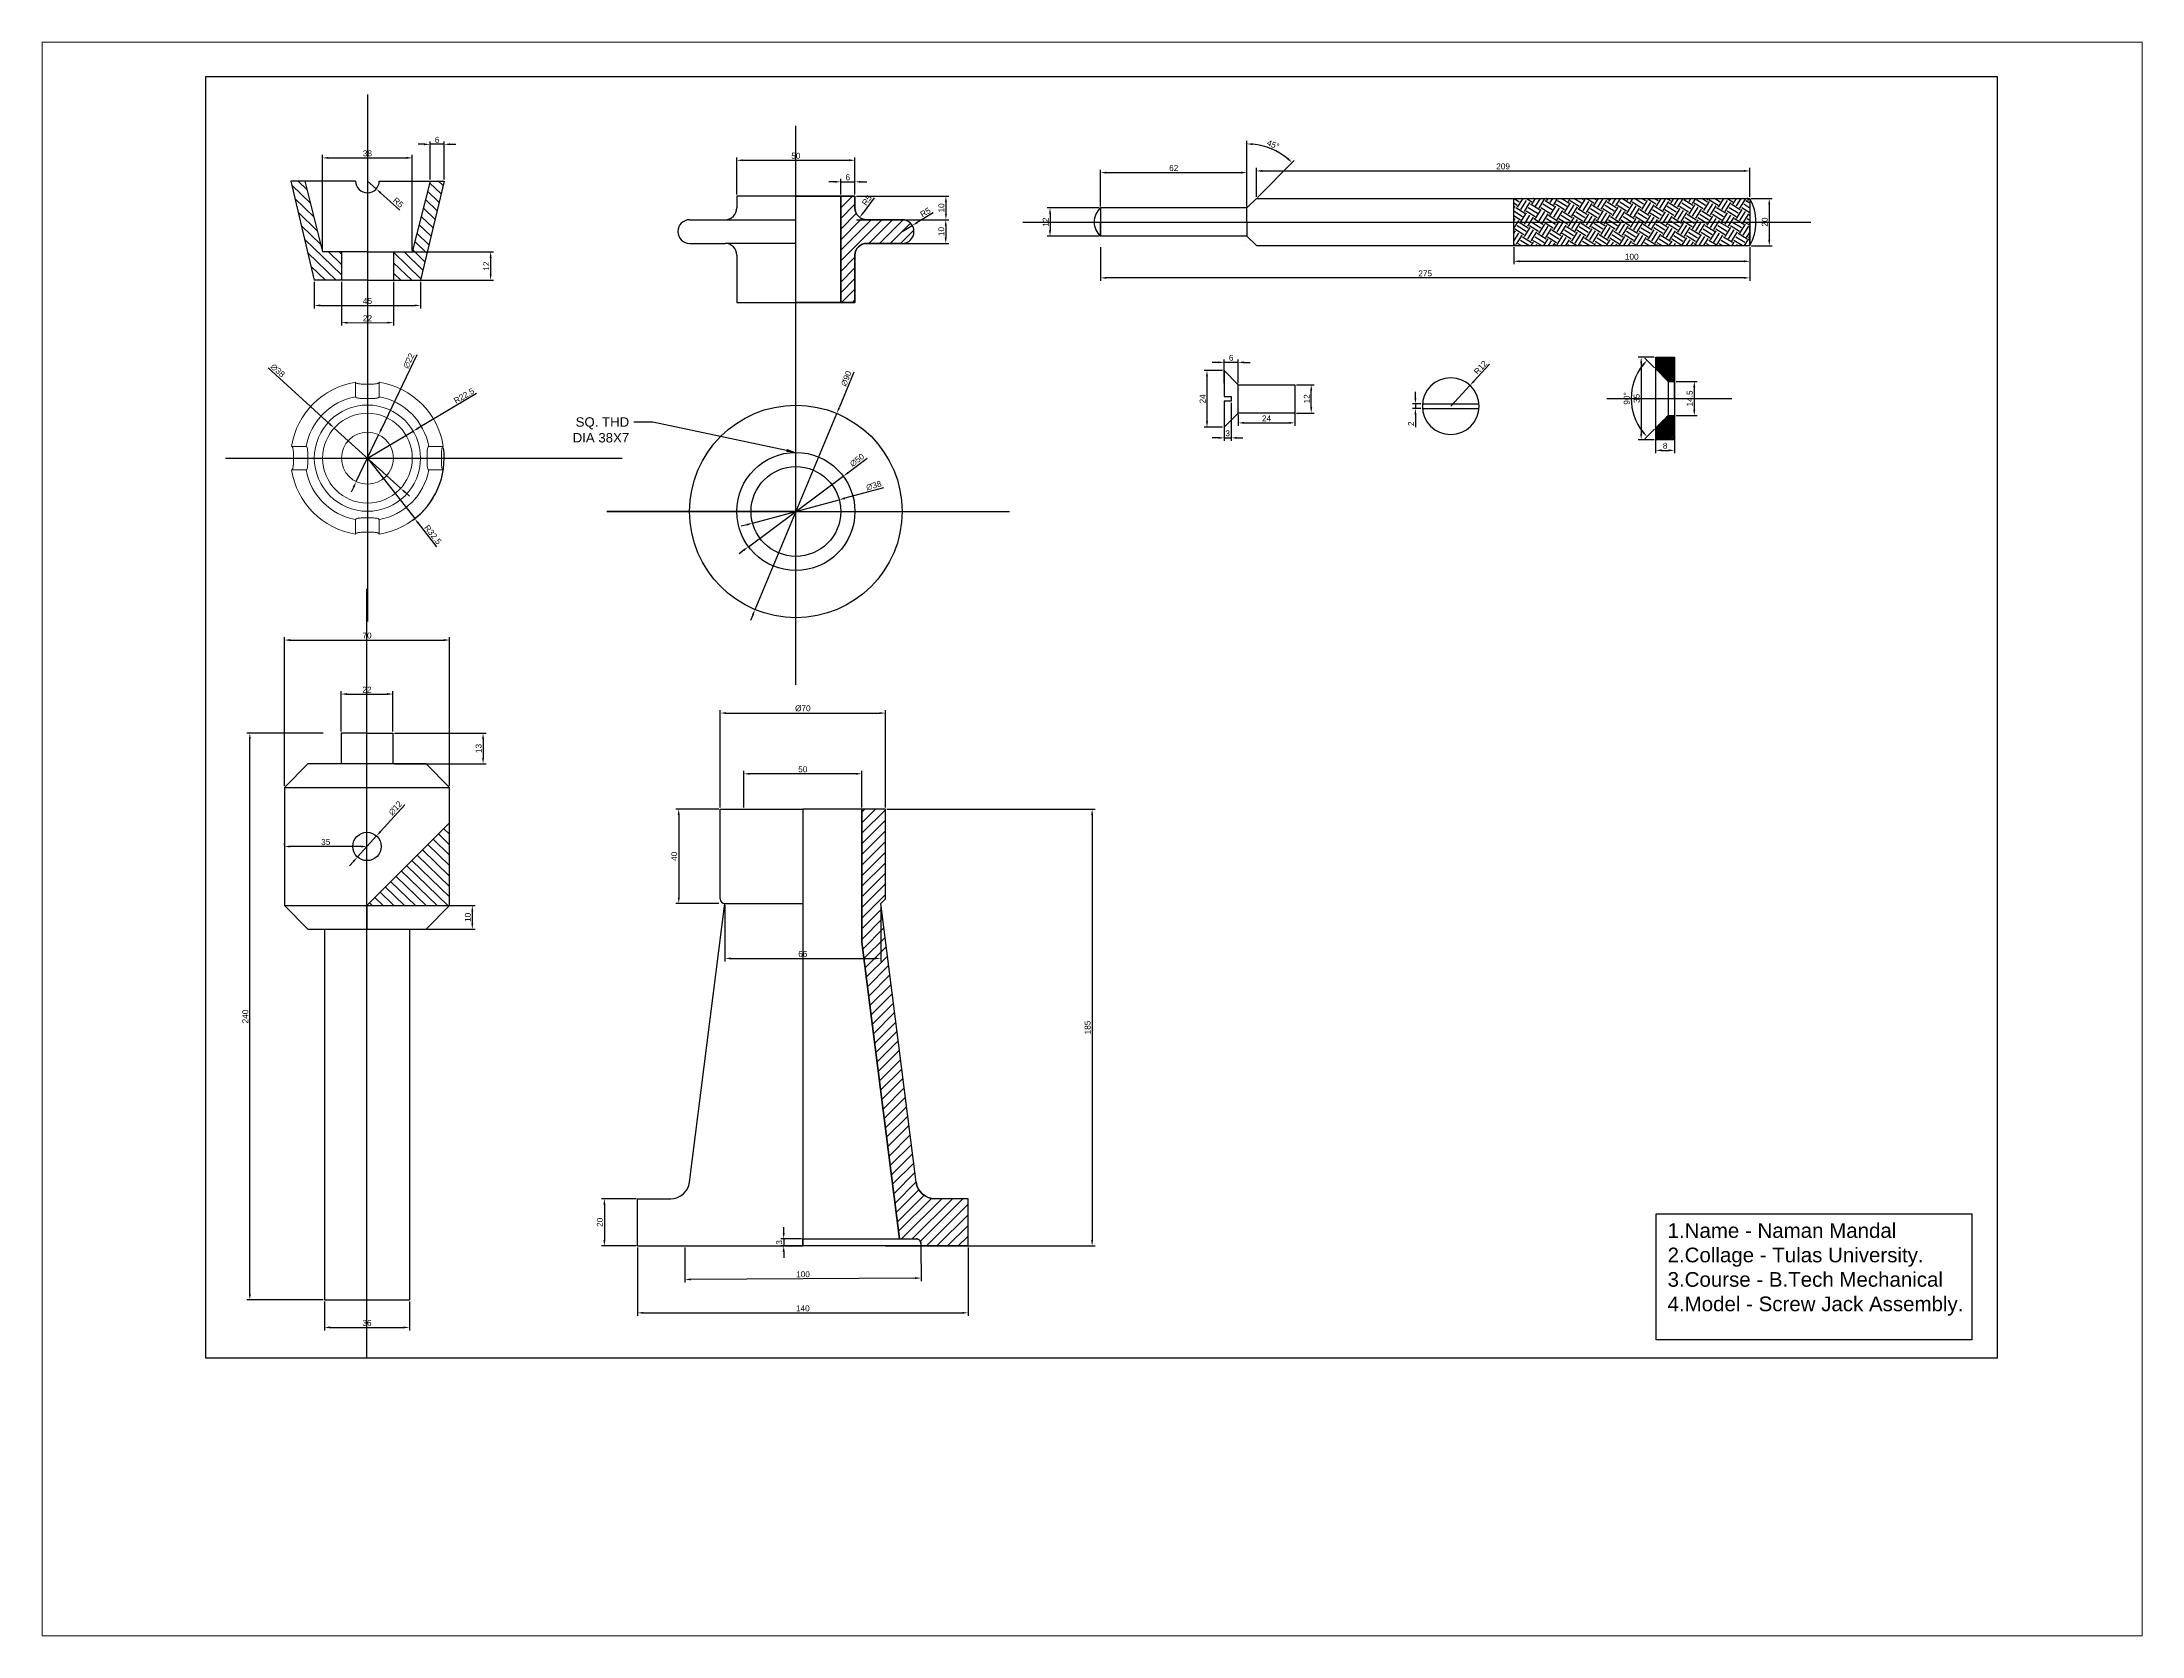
# Paper-space layout 'Layout2' of a CAD drawing. Header units: millimetres. Extents: x 26 to 231, y 20 to 176.
# The model-space entities are those that its viewports show. They can reach past a viewport. Long polylines and large blocks are cut down to what shows.
import ezdxf
from ezdxf import colors
from ezdxf.entities.mleader import LeaderData, LeaderLine
from ezdxf.math import Vec2, Vec3

# ---------------------------------------------------------------- set-up
doc = ezdxf.new("R2010")
doc.units = ezdxf.units.MM
doc.linetypes.add('CENTER', pattern=[50.8, 31.75, -6.35, 6.35, -6.35])
for name, color, linetype in [('centre', 30, 'CENTER'), ('DIM', 8, 'Continuous'), ('Hatch', 254, 'Continuous')]:
    doc.layers.add(name, color=color, linetype=linetype)
doc.styles.get("Standard").update_dxf_attribs({"font": 'arial.ttf'})
doc.dimstyles.new('ISO-25', dxfattribs={"dimtxt": 2.5, "dimasz": 2.5, "dimexe": 1.25, "dimexo": 0.625, "dimtad": 1, "dimdsep": 46, "dimtxsty": 'Standard', "dimcen": 2.5, "dimadec": 0, "dimazin": 0, "dimtfac": 1, "dimtmove": 0, "dimatfit": 3, "dimfxl": 1, "dimarcsym": 0})

# ---------------------------------------------------------------- blocks, each defined once
blk = doc.blocks.new('*D1')
at = {"layer": 'Defpoints', "color": 0, "transparency": 16777216}
for p in [(393.78, 3892.09), (323.78, 3851.45), (393.78, 3851.45)]:
    blk.add_point(p, dxfattribs=at)
at = {"layer": 'DIM', "color": 0, "lineweight": -2, "transparency": 16777216}
for p, q in [((323.78, 3852.08), (323.78, 3893.34)), ((326.28, 3892.09), (391.28, 3892.09)), ((393.78, 3852.08), (393.78, 3893.34))]:
    blk.add_line(p, q, dxfattribs=at)
at = {"layer": 'DIM', "color": 0, "transparency": 16777216}
for points in [[(326.28, 3892.5), (326.28, 3891.67), (323.78, 3892.09)], [(391.28, 3892.5), (391.28, 3891.67), (393.78, 3892.09)]]:
    blk.add_solid(points, dxfattribs=at)
at = {"layer": 'DIM', "color": 0, "transparency": 16777216, "insert": (358.78, 3894.06), "char_height": 2.5, "attachment_point": 5}
blk.add_mtext('%%C70', dxfattribs=at)
blk = doc.blocks.new('*D2')
at = {"layer": 'Defpoints', "color": 0, "transparency": 16777216}
for p in [(325.78, 3811.4), (391.78, 3811.4), (391.78, 3788.19)]:
    blk.add_point(p, dxfattribs=at)
at = {"layer": 'DIM', "color": 0, "lineweight": -2, "transparency": 16777216}
for p, q in [((325.78, 3810.77), (325.78, 3786.94)), ((391.78, 3810.77), (391.78, 3786.94)), ((328.28, 3788.19), (389.28, 3788.19))]:
    blk.add_line(p, q, dxfattribs=at)
at = {"layer": 'DIM', "color": 0, "transparency": 16777216}
for points in [[(328.28, 3788.61), (328.28, 3787.77), (325.78, 3788.19)], [(389.28, 3788.61), (389.28, 3787.77), (391.78, 3788.19)]]:
    blk.add_solid(points, dxfattribs=at)
at = {"layer": 'DIM', "color": 0, "transparency": 16777216, "insert": (358.78, 3790.09), "char_height": 2.5, "attachment_point": 5}
blk.add_mtext('66', dxfattribs=at)
blk = doc.blocks.new('*D3')
at = {"layer": 'Defpoints', "color": 0, "transparency": 16777216}
for p in [(288.78, 3686.45), (274.73, 3666.45), (288.78, 3666.45)]:
    blk.add_point(p, dxfattribs=at)
at = {"layer": 'DIM', "color": 0, "lineweight": -2, "transparency": 16777216}
for p, q in [((288.15, 3686.45), (273.48, 3686.45)), ((274.73, 3683.95), (274.73, 3668.95)), ((288.15, 3666.45), (273.48, 3666.45))]:
    blk.add_line(p, q, dxfattribs=at)
at = {"layer": 'DIM', "color": 0, "transparency": 16777216}
for points in [[(274.31, 3683.95), (275.14, 3683.95), (274.73, 3686.45)], [(274.31, 3668.95), (275.14, 3668.95), (274.73, 3666.45)]]:
    blk.add_solid(points, dxfattribs=at)
at = {"layer": 'DIM', "color": 0, "transparency": 16777216, "insert": (272.82, 3676.45), "char_height": 2.5, "attachment_point": 5, "rotation": 90}
blk.add_mtext('20', dxfattribs=at)
blk = doc.blocks.new('*D4')
at = {"layer": 'Defpoints', "color": 0, "transparency": 16777216}
for p in [(350.68, 3666.45), (358.78, 3669.45), (358.78, 3666.45)]:
    blk.add_point(p, dxfattribs=at)
at = {"layer": 'DIM', "color": 0, "lineweight": -2, "transparency": 16777216}
for p, q in [((350.68, 3671.95), (350.68, 3674.45)), ((358.15, 3669.45), (349.43, 3669.45)), ((358.15, 3666.45), (349.43, 3666.45)), ((350.68, 3669.45), (350.68, 3666.45)), ((350.68, 3663.95), (350.68, 3661.45))]:
    blk.add_line(p, q, dxfattribs=at)
at = {"layer": 'DIM', "color": 0, "transparency": 16777216}
for points in [[(350.26, 3671.95), (351.09, 3671.95), (350.68, 3669.45)], [(350.26, 3663.95), (351.09, 3663.95), (350.68, 3666.45)]]:
    blk.add_solid(points, dxfattribs=at)
at = {"layer": 'DIM', "color": 0, "transparency": 16777216, "insert": (348.77, 3667.95), "char_height": 2.5, "attachment_point": 5, "rotation": 90}
blk.add_mtext('3', dxfattribs=at)
blk = doc.blocks.new('*D5')
at = {"layer": 'Defpoints', "color": 0, "transparency": 16777216}
for p in [(288.78, 3666.45), (428.78, 3666.45), (428.78, 3638.13)]:
    blk.add_point(p, dxfattribs=at)
at = {"layer": 'DIM', "color": 0, "lineweight": -2, "transparency": 16777216}
for p, q in [((288.78, 3665.83), (288.78, 3636.88)), ((428.78, 3665.83), (428.78, 3636.88)), ((291.28, 3638.13), (426.28, 3638.13))]:
    blk.add_line(p, q, dxfattribs=at)
at = {"layer": 'DIM', "color": 0, "transparency": 16777216}
for points in [[(291.28, 3638.55), (291.28, 3637.71), (288.78, 3638.13)], [(426.28, 3638.55), (426.28, 3637.71), (428.78, 3638.13)]]:
    blk.add_solid(points, dxfattribs=at)
at = {"layer": 'DIM', "color": 0, "transparency": 16777216, "insert": (358.78, 3640.03), "char_height": 2.5, "attachment_point": 5}
blk.add_mtext('140', dxfattribs=at)
blk = doc.blocks.new('*D6')
at = {"layer": 'Defpoints', "color": 0, "transparency": 16777216}
for p in [(308.78, 3666.36), (408.78, 3666.95), (308.86, 3652.27)]:
    blk.add_point(p, dxfattribs=at)
at = {"layer": 'DIM', "color": 0, "lineweight": -2, "transparency": 16777216}
for p, q in [((308.78, 3665.74), (308.87, 3651.02)), ((408.78, 3666.33), (408.87, 3651.61)), ((406.36, 3652.84), (311.36, 3652.28))]:
    blk.add_line(p, q, dxfattribs=at)
at = {"layer": 'DIM', "color": 0, "transparency": 16777216}
for points in [[(311.36, 3652.7), (311.37, 3651.87), (308.86, 3652.27)], [(406.36, 3653.26), (406.36, 3652.43), (408.86, 3652.86)]]:
    blk.add_solid(points, dxfattribs=at)
at = {"layer": 'DIM', "color": 0, "transparency": 16777216, "insert": (358.85, 3654.46), "char_height": 2.5, "attachment_point": 5, "rotation": 0.33703}
blk.add_mtext('100', dxfattribs=at)
blk = doc.blocks.new('*D7')
at = {"layer": 'Defpoints', "color": 0, "transparency": 16777216}
for p in [(333.78, 3866.36), (333.78, 3851.45), (383.78, 3851.45)]:
    blk.add_point(p, dxfattribs=at)
at = {"layer": 'DIM', "color": 0, "lineweight": -2, "transparency": 16777216}
for p, q in [((333.78, 3852.08), (333.78, 3867.61)), ((381.28, 3866.36), (336.28, 3866.36)), ((383.78, 3852.08), (383.78, 3867.61))]:
    blk.add_line(p, q, dxfattribs=at)
at = {"layer": 'DIM', "color": 0, "transparency": 16777216}
for points in [[(336.28, 3866.77), (336.28, 3865.94), (333.78, 3866.36)], [(381.28, 3866.77), (381.28, 3865.94), (383.78, 3866.36)]]:
    blk.add_solid(points, dxfattribs=at)
at = {"layer": 'DIM', "color": 0, "transparency": 16777216, "insert": (358.78, 3868.26), "char_height": 2.5, "attachment_point": 5}
blk.add_mtext('50', dxfattribs=at)
blk = doc.blocks.new('*D8')
at = {"layer": 'Defpoints', "color": 0, "transparency": 16777216}
for p in [(323.78, 3851.45), (306.22, 3811.45), (323.78, 3811.45)]:
    blk.add_point(p, dxfattribs=at)
at = {"layer": 'DIM', "color": 0, "lineweight": -2, "transparency": 16777216}
for p, q in [((323.15, 3851.45), (304.97, 3851.45)), ((306.22, 3848.95), (306.22, 3813.95)), ((323.15, 3811.45), (304.97, 3811.45))]:
    blk.add_line(p, q, dxfattribs=at)
at = {"layer": 'DIM', "color": 0, "transparency": 16777216}
for points in [[(305.8, 3848.95), (306.63, 3848.95), (306.22, 3851.45)], [(305.8, 3813.95), (306.63, 3813.95), (306.22, 3811.45)]]:
    blk.add_solid(points, dxfattribs=at)
at = {"layer": 'DIM', "color": 0, "transparency": 16777216, "insert": (304.31, 3831.45), "char_height": 2.5, "attachment_point": 5, "rotation": 90}
blk.add_mtext('40', dxfattribs=at)
blk = doc.blocks.new('*D9')
at = {"layer": 'Defpoints', "color": 0, "transparency": 16777216}
for p in [(393.78, 3851.45), (393.78, 3666.45), (481.31, 3666.45)]:
    blk.add_point(p, dxfattribs=at)
at = {"layer": 'DIM', "color": 0, "lineweight": -2, "transparency": 16777216}
for p, q in [((394.4, 3851.45), (482.56, 3851.45)), ((481.31, 3848.95), (481.31, 3668.95)), ((394.4, 3666.45), (482.56, 3666.45))]:
    blk.add_line(p, q, dxfattribs=at)
at = {"layer": 'DIM', "color": 0, "transparency": 16777216}
for points in [[(480.89, 3848.95), (481.72, 3848.95), (481.31, 3851.45)], [(480.89, 3668.95), (481.72, 3668.95), (481.31, 3666.45)]]:
    blk.add_solid(points, dxfattribs=at)
at = {"layer": 'DIM', "color": 0, "transparency": 16777216, "insert": (479.4, 3758.95), "char_height": 2.5, "attachment_point": 5, "rotation": 90}
blk.add_mtext('185', dxfattribs=at)
blk = doc.blocks.new('*D10')
at = {"layer": 'Defpoints', "color": 0, "transparency": 16777216}
for p in [(382.85, 4101.95), (385.84, 4105.96)]:
    blk.add_point(p, dxfattribs=at)
at = {"layer": 'DIM', "color": 0, "lineweight": -2, "transparency": 16777216}
blk.add_line((389.01, 4110.21), (384.35, 4103.95), dxfattribs=at)
at = {"layer": 'DIM', "color": 0, "transparency": 16777216}
blk.add_solid([(384.01, 4104.2), (384.68, 4103.7), (382.85, 4101.95)], dxfattribs=at)
at = {"layer": 'DIM', "color": 0, "transparency": 16777216, "insert": (385.91, 4109.21), "char_height": 2.5, "attachment_point": 5, "rotation": 53.3102}
blk.add_mtext('R5', dxfattribs=at)
blk = doc.blocks.new('*D11')
at = {"layer": 'Defpoints', "color": 0, "transparency": 16777216}
for p in [(400.84, 4095.96), (405.13, 4098.53)]:
    blk.add_point(p, dxfattribs=at)
at = {"layer": 'DIM', "color": 0, "lineweight": -2, "transparency": 16777216}
for p, q in [((413.96, 4103.82), (407.27, 4099.81)), ((400.84, 4095.96), (405.13, 4098.53))]:
    blk.add_line(p, q, dxfattribs=at)
at = {"layer": 'DIM', "color": 0, "transparency": 16777216}
blk.add_solid([(407.06, 4100.17), (407.49, 4099.46), (405.13, 4098.53)], dxfattribs=at)
at = {"layer": 'DIM', "color": 0, "transparency": 16777216, "insert": (410.72, 4104.09), "char_height": 2.5, "attachment_point": 5, "rotation": 30.94917}
blk.add_mtext('R5', dxfattribs=at)
blk = doc.blocks.new('*D12')
at = {"layer": 'Defpoints', "color": 0, "transparency": 16777216}
for p in [(380.84, 4126.13), (330.84, 4110.96), (380.84, 4110.96)]:
    blk.add_point(p, dxfattribs=at)
at = {"layer": 'DIM', "color": 0, "lineweight": -2, "transparency": 16777216}
for p, q in [((330.84, 4111.58), (330.84, 4127.38)), ((380.84, 4111.58), (380.84, 4127.38)), ((333.34, 4126.13), (378.34, 4126.13))]:
    blk.add_line(p, q, dxfattribs=at)
at = {"layer": 'DIM', "color": 0, "transparency": 16777216}
for points in [[(333.34, 4126.55), (333.34, 4125.72), (330.84, 4126.13)], [(378.34, 4126.55), (378.34, 4125.72), (380.84, 4126.13)]]:
    blk.add_solid(points, dxfattribs=at)
at = {"layer": 'DIM', "color": 0, "transparency": 16777216, "insert": (355.84, 4128.04), "char_height": 2.5, "attachment_point": 5}
blk.add_mtext('50', dxfattribs=at)
blk = doc.blocks.new('*D13')
at = {"layer": 'Defpoints', "color": 0, "transparency": 16777216}
for p in [(374.84, 4110.96), (380.84, 4117.01), (380.84, 4110.96)]:
    blk.add_point(p, dxfattribs=at)
at = {"layer": 'DIM', "color": 0, "lineweight": -2, "transparency": 16777216}
for p, q in [((372.34, 4117.01), (369.84, 4117.01)), ((374.84, 4111.58), (374.84, 4118.26)), ((374.84, 4117.01), (380.84, 4117.01)), ((380.84, 4111.58), (380.84, 4118.26)), ((383.34, 4117.01), (385.84, 4117.01))]:
    blk.add_line(p, q, dxfattribs=at)
at = {"layer": 'DIM', "color": 0, "transparency": 16777216}
for points in [[(372.34, 4117.42), (372.34, 4116.59), (374.84, 4117.01)], [(383.34, 4117.42), (383.34, 4116.59), (380.84, 4117.01)]]:
    blk.add_solid(points, dxfattribs=at)
at = {"layer": 'DIM', "color": 0, "transparency": 16777216, "insert": (377.84, 4118.91), "char_height": 2.5, "attachment_point": 5}
blk.add_mtext('6', dxfattribs=at)
blk = doc.blocks.new('*D14')
at = {"layer": 'Defpoints', "color": 0, "transparency": 16777216}
for p in [(380.84, 4110.96), (380.84, 4100.96), (419.4, 4100.96)]:
    blk.add_point(p, dxfattribs=at)
at = {"layer": 'DIM', "color": 0, "lineweight": -2, "transparency": 16777216}
for p, q in [((381.47, 4110.96), (420.65, 4110.96)), ((381.47, 4100.96), (420.65, 4100.96)), ((419.4, 4108.46), (419.4, 4103.46))]:
    blk.add_line(p, q, dxfattribs=at)
at = {"layer": 'DIM', "color": 0, "transparency": 16777216}
for points in [[(418.98, 4108.46), (419.81, 4108.46), (419.4, 4110.96)], [(418.98, 4103.46), (419.81, 4103.46), (419.4, 4100.96)]]:
    blk.add_solid(points, dxfattribs=at)
at = {"layer": 'DIM', "color": 0, "transparency": 16777216, "insert": (417.5, 4105.96), "char_height": 2.5, "attachment_point": 5, "rotation": 90}
blk.add_mtext('10', dxfattribs=at)
blk = doc.blocks.new('*D15')
at = {"layer": 'Defpoints', "color": 0, "transparency": 16777216}
for p in [(385.84, 4100.96), (385.84, 4090.96), (419.32, 4090.96)]:
    blk.add_point(p, dxfattribs=at)
at = {"layer": 'DIM', "color": 0, "lineweight": -2, "transparency": 16777216}
for p, q in [((386.47, 4100.96), (420.57, 4100.96)), ((419.32, 4098.46), (419.32, 4093.46)), ((386.47, 4090.96), (420.57, 4090.96))]:
    blk.add_line(p, q, dxfattribs=at)
at = {"layer": 'DIM', "color": 0, "transparency": 16777216}
for points in [[(418.9, 4098.46), (419.73, 4098.46), (419.32, 4100.96)], [(418.9, 4093.46), (419.73, 4093.46), (419.32, 4090.96)]]:
    blk.add_solid(points, dxfattribs=at)
at = {"layer": 'DIM', "color": 0, "transparency": 16777216, "insert": (417.42, 4095.96), "char_height": 2.5, "attachment_point": 5, "rotation": 90}
blk.add_mtext('10', dxfattribs=at)
blk = doc.blocks.new('*D16')
at = {"layer": 'Defpoints', "color": 0, "transparency": 16777216}
for p in [(373.16, 4018.98), (338.53, 3935.91)]:
    blk.add_point(p, dxfattribs=at)
at = {"layer": 'DIM', "color": 0, "lineweight": -2, "transparency": 16777216}
for p, q in [((380.45, 4036.47), (374.12, 4021.28)), ((338.53, 3935.91), (373.16, 4018.98)), ((337.56, 3933.6), (336.6, 3931.29))]:
    blk.add_line(p, q, dxfattribs=at)
at = {"layer": 'DIM', "color": 0, "transparency": 16777216}
for points in [[(373.74, 4021.44), (374.51, 4021.12), (373.16, 4018.98)], [(337.18, 3933.76), (337.95, 3933.44), (338.53, 3935.91)]]:
    blk.add_solid(points, dxfattribs=at)
at = {"layer": 'DIM', "color": 0, "transparency": 16777216, "insert": (377.18, 4033.75), "char_height": 2.5, "attachment_point": 5, "rotation": 67.36801}
blk.add_mtext('∅90', dxfattribs=at)
blk = doc.blocks.new('*D17')
at = {"layer": 'Defpoints', "color": 0, "transparency": 16777216}
for p in [(375.91, 3992.35), (335.78, 3962.53)]:
    blk.add_point(p, dxfattribs=at)
at = {"layer": 'DIM', "color": 0, "lineweight": -2, "transparency": 16777216}
for p, q in [((385.98, 3999.83), (377.92, 3993.84)), ((335.78, 3962.53), (375.91, 3992.35)), ((333.77, 3961.04), (331.76, 3959.55))]:
    blk.add_line(p, q, dxfattribs=at)
at = {"layer": 'DIM', "color": 0, "transparency": 16777216}
for points in [[(377.67, 3994.18), (378.16, 3993.51), (375.91, 3992.35)], [(333.52, 3961.37), (334.02, 3960.71), (335.78, 3962.53)]]:
    blk.add_solid(points, dxfattribs=at)
at = {"layer": 'DIM', "color": 0, "transparency": 16777216, "insert": (381.77, 3999.17), "char_height": 2.5, "attachment_point": 5, "rotation": 36.61516}
blk.add_mtext('∅50', dxfattribs=at)
blk = doc.blocks.new('*D18')
at = {"layer": 'Defpoints', "color": 0, "transparency": 16777216}
for p in [(374.19, 3982.39), (337.5, 3972.49)]:
    blk.add_point(p, dxfattribs=at)
at = {"layer": 'DIM', "color": 0, "lineweight": -2, "transparency": 16777216}
for p, q in [((392.99, 3987.46), (376.6, 3983.04)), ((337.5, 3972.49), (374.19, 3982.39)), ((335.08, 3971.84), (332.67, 3971.19))]:
    blk.add_line(p, q, dxfattribs=at)
at = {"layer": 'DIM', "color": 0, "transparency": 16777216}
for points in [[(376.49, 3983.44), (376.71, 3982.64), (374.19, 3982.39)], [(334.98, 3972.24), (335.19, 3971.44), (337.5, 3972.49)]]:
    blk.add_solid(points, dxfattribs=at)
at = {"layer": 'DIM', "color": 0, "transparency": 16777216, "insert": (388.83, 3988.38), "char_height": 2.5, "attachment_point": 5, "rotation": 15.09809}
blk.add_mtext('∅38', dxfattribs=at)
blk = doc.blocks.new('*D21')
at = {"layer": 'Defpoints', "color": 0, "transparency": 16777216}
for p in [(185.18, 3900.13), (163.18, 3883.59), (185.18, 3883.59)]:
    blk.add_point(p, dxfattribs=at)
at = {"layer": 'DIM', "color": 0, "lineweight": -2, "transparency": 16777216}
for p, q in [((163.18, 3884.22), (163.18, 3901.38)), ((165.68, 3900.13), (182.68, 3900.13)), ((185.18, 3884.22), (185.18, 3901.38))]:
    blk.add_line(p, q, dxfattribs=at)
at = {"layer": 'DIM', "color": 0, "transparency": 16777216}
for points in [[(165.68, 3900.55), (165.68, 3899.71), (163.18, 3900.13)], [(182.68, 3900.55), (182.68, 3899.71), (185.18, 3900.13)]]:
    blk.add_solid(points, dxfattribs=at)
at = {"layer": 'DIM', "color": 0, "transparency": 16777216, "insert": (174.18, 3902.01), "char_height": 2.5, "attachment_point": 5}
blk.add_mtext('22', dxfattribs=at)
blk = doc.blocks.new('*D22')
at = {"layer": 'Defpoints', "color": 0, "transparency": 16777216}
for p in [(209.18, 3922.99), (139.18, 3860.59), (209.18, 3860.59)]:
    blk.add_point(p, dxfattribs=at)
at = {"layer": 'DIM', "color": 0, "lineweight": -2, "transparency": 16777216}
for p, q in [((139.18, 3861.22), (139.18, 3924.24)), ((141.68, 3922.99), (206.68, 3922.99)), ((209.18, 3861.22), (209.18, 3924.24))]:
    blk.add_line(p, q, dxfattribs=at)
at = {"layer": 'DIM', "color": 0, "transparency": 16777216}
for points in [[(141.68, 3923.41), (141.68, 3922.58), (139.18, 3922.99)], [(206.68, 3923.41), (206.68, 3922.58), (209.18, 3922.99)]]:
    blk.add_solid(points, dxfattribs=at)
at = {"layer": 'DIM', "color": 0, "transparency": 16777216, "insert": (174.18, 3924.9), "char_height": 2.5, "attachment_point": 5}
blk.add_mtext('70', dxfattribs=at)
blk = doc.blocks.new('*D23')
at = {"layer": 'Defpoints', "color": 0, "transparency": 16777216}
for p in [(139.18, 3835.59), (139.18, 3835.59), (174.18, 3835.59)]:
    blk.add_point(p, dxfattribs=at)
at = {"layer": 'DIM', "color": 0, "lineweight": -2, "transparency": 16777216}
for p, q in [((139.18, 3836.22), (139.18, 3836.84)), ((171.68, 3835.59), (141.68, 3835.59)), ((174.18, 3836.22), (174.18, 3836.84))]:
    blk.add_line(p, q, dxfattribs=at)
at = {"layer": 'DIM', "color": 0, "transparency": 16777216}
for points in [[(141.68, 3836.01), (141.68, 3835.18), (139.18, 3835.59)], [(171.68, 3836.01), (171.68, 3835.18), (174.18, 3835.59)]]:
    blk.add_solid(points, dxfattribs=at)
at = {"layer": 'DIM', "color": 0, "transparency": 16777216, "insert": (156.68, 3837.5), "char_height": 2.5, "attachment_point": 5}
blk.add_mtext('35', dxfattribs=at)
blk = doc.blocks.new('*D24')
at = {"layer": 'Defpoints', "color": 0, "transparency": 16777216}
for p in [(124.55, 3883.59), (156.18, 3883.59), (156.18, 3643.59)]:
    blk.add_point(p, dxfattribs=at)
at = {"layer": 'DIM', "color": 0, "lineweight": -2, "transparency": 16777216}
for p, q in [((155.55, 3883.59), (123.3, 3883.59)), ((124.55, 3646.09), (124.55, 3881.09)), ((155.55, 3643.59), (123.3, 3643.59))]:
    blk.add_line(p, q, dxfattribs=at)
at = {"layer": 'DIM', "color": 0, "transparency": 16777216}
for points in [[(124.13, 3881.09), (124.97, 3881.09), (124.55, 3883.59)], [(124.13, 3646.09), (124.97, 3646.09), (124.55, 3643.59)]]:
    blk.add_solid(points, dxfattribs=at)
at = {"layer": 'DIM', "color": 0, "transparency": 16777216, "insert": (122.65, 3763.59), "char_height": 2.5, "attachment_point": 5, "rotation": 90}
blk.add_mtext('240', dxfattribs=at)
blk = doc.blocks.new('*D25')
at = {"layer": 'Defpoints', "color": 0, "transparency": 16777216}
for p in [(156.18, 3643.59), (192.18, 3643.59), (192.18, 3631.96)]:
    blk.add_point(p, dxfattribs=at)
at = {"layer": 'DIM', "color": 0, "lineweight": -2, "transparency": 16777216}
for p, q in [((156.18, 3642.97), (156.18, 3630.71)), ((192.18, 3642.97), (192.18, 3630.71)), ((158.68, 3631.96), (189.68, 3631.96))]:
    blk.add_line(p, q, dxfattribs=at)
at = {"layer": 'DIM', "color": 0, "transparency": 16777216}
for points in [[(158.68, 3632.38), (158.68, 3631.55), (156.18, 3631.96)], [(189.68, 3632.38), (189.68, 3631.55), (192.18, 3631.96)]]:
    blk.add_solid(points, dxfattribs=at)
at = {"layer": 'DIM', "color": 0, "transparency": 16777216, "insert": (174.18, 3633.87), "char_height": 2.5, "attachment_point": 5}
blk.add_mtext('36', dxfattribs=at)
blk = doc.blocks.new('*D26')
at = {"layer": 'Defpoints', "color": 0, "transparency": 16777216}
for p in [(174.18, 3810.59), (174.18, 3800.59), (218.79, 3800.59)]:
    blk.add_point(p, dxfattribs=at)
at = {"layer": 'DIM', "color": 0, "lineweight": -2, "transparency": 16777216}
for p, q in [((174.8, 3810.59), (220.04, 3810.59)), ((218.79, 3808.09), (218.79, 3803.09)), ((174.8, 3800.59), (220.04, 3800.59))]:
    blk.add_line(p, q, dxfattribs=at)
at = {"layer": 'DIM', "color": 0, "transparency": 16777216}
for points in [[(218.37, 3808.09), (219.21, 3808.09), (218.79, 3810.59)], [(218.37, 3803.09), (219.21, 3803.09), (218.79, 3800.59)]]:
    blk.add_solid(points, dxfattribs=at)
at = {"layer": 'DIM', "color": 0, "transparency": 16777216, "insert": (216.89, 3805.59), "char_height": 2.5, "attachment_point": 5, "rotation": 90}
blk.add_mtext('10', dxfattribs=at)
blk = doc.blocks.new('*D19')
at = {"layer": 'Defpoints', "color": 0, "transparency": 16777216}
for p in [(178.21, 3840.04), (170.15, 3831.14)]:
    blk.add_point(p, dxfattribs=at)
at = {"layer": 'DIM', "color": 0, "lineweight": -2, "transparency": 16777216}
for p, q in [((190.18, 3853.28), (179.88, 3841.9)), ((170.15, 3831.14), (178.21, 3840.04)), ((168.48, 3829.29), (166.8, 3827.44))]:
    blk.add_line(p, q, dxfattribs=at)
at = {"layer": 'DIM', "color": 0, "transparency": 16777216}
for points in [[(179.57, 3842.18), (180.19, 3841.62), (178.21, 3840.04)], [(168.17, 3829.57), (168.79, 3829.01), (170.15, 3831.14)]]:
    blk.add_solid(points, dxfattribs=at)
at = {"layer": 'DIM', "color": 0, "transparency": 16777216, "insert": (186.2, 3851.82), "char_height": 2.5, "attachment_point": 5, "rotation": 47.86503}
blk.add_mtext('∅12', dxfattribs=at)
blk = doc.blocks.new('*D20')
at = {"layer": 'Defpoints', "color": 0, "transparency": 16777216}
for p in [(185.18, 3883.59), (185.18, 3870.59), (223.35, 3870.59)]:
    blk.add_point(p, dxfattribs=at)
at = {"layer": 'DIM', "color": 0, "lineweight": -2, "transparency": 16777216}
for p, q in [((185.8, 3883.59), (224.6, 3883.59)), ((223.35, 3881.09), (223.35, 3873.09)), ((185.8, 3870.59), (224.6, 3870.59))]:
    blk.add_line(p, q, dxfattribs=at)
at = {"layer": 'DIM', "color": 0, "transparency": 16777216}
for points in [[(222.94, 3881.09), (223.77, 3881.09), (223.35, 3883.59)], [(222.94, 3873.09), (223.77, 3873.09), (223.35, 3870.59)]]:
    blk.add_solid(points, dxfattribs=at)
at = {"layer": 'DIM', "color": 0, "transparency": 16777216, "insert": (221.45, 3877.09), "char_height": 2.5, "attachment_point": 5, "rotation": 90}
blk.add_mtext('13', dxfattribs=at)
blk = doc.blocks.new('*D27')
at = {"layer": 'Defpoints', "color": 0, "transparency": 16777216}
for p in [(185.37, 4087.33), (185.37, 4075.33), (226.55, 4075.33)]:
    blk.add_point(p, dxfattribs=at)
at = {"layer": 'DIM', "color": 0, "lineweight": -2, "transparency": 16777216}
for p, q in [((185.99, 4087.33), (227.8, 4087.33)), ((226.55, 4084.83), (226.55, 4077.83)), ((185.99, 4075.33), (227.8, 4075.33))]:
    blk.add_line(p, q, dxfattribs=at)
at = {"layer": 'DIM', "color": 0, "transparency": 16777216}
for points in [[(226.13, 4084.83), (226.97, 4084.83), (226.55, 4087.33)], [(226.13, 4077.83), (226.97, 4077.83), (226.55, 4075.33)]]:
    blk.add_solid(points, dxfattribs=at)
at = {"layer": 'DIM', "color": 0, "transparency": 16777216, "insert": (224.67, 4081.33), "char_height": 2.5, "attachment_point": 5, "rotation": 90}
blk.add_mtext('12', dxfattribs=at)
blk = doc.blocks.new('*D28')
at = {"layer": 'Defpoints', "color": 0, "transparency": 16777216}
for p in [(151.87, 4075.35), (196.87, 4075.35), (196.87, 4064.66)]:
    blk.add_point(p, dxfattribs=at)
at = {"layer": 'DIM', "color": 0, "lineweight": -2, "transparency": 16777216}
for p, q in [((151.87, 4074.73), (151.87, 4063.41)), ((196.87, 4074.73), (196.87, 4063.41)), ((154.37, 4064.66), (194.37, 4064.66))]:
    blk.add_line(p, q, dxfattribs=at)
at = {"layer": 'DIM', "color": 0, "transparency": 16777216}
for points in [[(154.37, 4065.08), (154.37, 4064.25), (151.87, 4064.66)], [(194.37, 4065.08), (194.37, 4064.25), (196.87, 4064.66)]]:
    blk.add_solid(points, dxfattribs=at)
at = {"layer": 'DIM', "color": 0, "transparency": 16777216, "insert": (174.37, 4066.56), "char_height": 2.5, "attachment_point": 5}
blk.add_mtext('45', dxfattribs=at)
blk = doc.blocks.new('*D29')
at = {"layer": 'Defpoints', "color": 0, "transparency": 16777216}
for p in [(163.37, 4075.33), (185.37, 4075.35), (185.39, 4057.39)]:
    blk.add_point(p, dxfattribs=at)
at = {"layer": 'DIM', "color": 0, "lineweight": -2, "transparency": 16777216}
for p, q in [((163.37, 4074.7), (163.39, 4056.11)), ((185.37, 4074.73), (185.39, 4056.14)), ((165.89, 4057.37), (182.89, 4057.39))]:
    blk.add_line(p, q, dxfattribs=at)
at = {"layer": 'DIM', "color": 0, "transparency": 16777216}
for points in [[(165.89, 4057.78), (165.89, 4056.95), (163.39, 4057.36)], [(182.89, 4057.8), (182.89, 4056.97), (185.39, 4057.39)]]:
    blk.add_solid(points, dxfattribs=at)
at = {"layer": 'DIM', "color": 0, "transparency": 16777216, "insert": (174.39, 4059.26), "char_height": 2.5, "attachment_point": 5, "rotation": 0.06621}
blk.add_mtext('22', dxfattribs=at)
blk = doc.blocks.new('*D34')
at = {"layer": 'Defpoints', "color": 0, "transparency": 16777216}
for p in [(193.37, 4127.14), (155.37, 4087.31), (193.37, 4087.33)]:
    blk.add_point(p, dxfattribs=at)
at = {"layer": 'DIM', "color": 0, "lineweight": -2, "transparency": 16777216}
for p, q in [((155.37, 4087.93), (155.37, 4128.39)), ((193.37, 4087.95), (193.37, 4128.39)), ((157.87, 4127.14), (190.87, 4127.14))]:
    blk.add_line(p, q, dxfattribs=at)
at = {"layer": 'DIM', "color": 0, "transparency": 16777216}
for points in [[(157.87, 4127.56), (157.87, 4126.73), (155.37, 4127.14)], [(190.87, 4127.56), (190.87, 4126.73), (193.37, 4127.14)]]:
    blk.add_solid(points, dxfattribs=at)
at = {"layer": 'DIM', "color": 0, "transparency": 16777216, "insert": (174.37, 4129.05), "char_height": 2.5, "attachment_point": 5}
blk.add_mtext('38', dxfattribs=at)
blk = doc.blocks.new('*D35')
at = {"layer": 'Defpoints', "color": 0, "transparency": 16777216}
for p in [(174.37, 4117.35), (178.1, 4114.02)]:
    blk.add_point(p, dxfattribs=at)
at = {"layer": 'DIM', "color": 0, "lineweight": -2, "transparency": 16777216}
for p, q in [((174.37, 4117.35), (178.1, 4114.02)), ((188.12, 4105.05), (179.96, 4112.35))]:
    blk.add_line(p, q, dxfattribs=at)
at = {"layer": 'DIM', "color": 0, "transparency": 16777216}
blk.add_solid([(180.24, 4112.66), (179.68, 4112.04), (178.1, 4114.02)], dxfattribs=at)
at = {"layer": 'DIM', "color": 0, "transparency": 16777216, "insert": (187.41, 4108.23), "char_height": 2.5, "attachment_point": 5, "rotation": 318.19038}
blk.add_mtext('R5', dxfattribs=at)
blk = doc.blocks.new('*D36')
at = {"layer": 'Defpoints', "color": 0, "transparency": 16777216}
for p in [(200.87, 4132.89), (200.87, 4117.35), (206.87, 4117.35)]:
    blk.add_point(p, dxfattribs=at)
at = {"layer": 'DIM', "color": 0, "lineweight": -2, "transparency": 16777216}
for p, q in [((198.37, 4132.89), (195.87, 4132.89)), ((200.87, 4117.98), (200.87, 4134.14)), ((206.87, 4132.89), (200.87, 4132.89)), ((206.87, 4117.98), (206.87, 4134.14)), ((209.37, 4132.89), (211.87, 4132.89))]:
    blk.add_line(p, q, dxfattribs=at)
at = {"layer": 'DIM', "color": 0, "transparency": 16777216}
for points in [[(198.37, 4133.31), (198.37, 4132.48), (200.87, 4132.89)], [(209.37, 4133.31), (209.37, 4132.48), (206.87, 4132.89)]]:
    blk.add_solid(points, dxfattribs=at)
at = {"layer": 'DIM', "color": 0, "transparency": 16777216, "insert": (203.87, 4134.79), "char_height": 2.5, "attachment_point": 5}
blk.add_mtext('6', dxfattribs=at)
blk = doc.blocks.new('*D37')
at = {"layer": 'Defpoints', "color": 0, "transparency": 16777216}
for p in [(193.74, 4011.45), (174.37, 4000.01)]:
    blk.add_point(p, dxfattribs=at)
at = {"layer": 'DIM', "color": 0, "lineweight": -2, "transparency": 16777216}
for p, q in [((220.61, 4027.33), (195.89, 4012.73)), ((174.37, 4000.01), (193.74, 4011.45))]:
    blk.add_line(p, q, dxfattribs=at)
at = {"layer": 'DIM', "color": 0, "transparency": 16777216}
blk.add_solid([(195.68, 4013.08), (196.1, 4012.37), (193.74, 4011.45)], dxfattribs=at)
at = {"layer": 'DIM', "color": 0, "transparency": 16777216, "insert": (215.27, 4026.39), "char_height": 2.5, "attachment_point": 5, "rotation": 30.58374}
blk.add_mtext('R22.5', dxfattribs=at)
blk = doc.blocks.new('*D38')
at = {"layer": 'Defpoints', "color": 0, "transparency": 16777216}
for p in [(174.37, 4000.01), (194.39, 3974.4)]:
    blk.add_point(p, dxfattribs=at)
at = {"layer": 'DIM', "color": 0, "lineweight": -2, "transparency": 16777216}
for p, q in [((174.37, 4000.01), (194.39, 3974.4)), ((203.72, 3962.46), (195.93, 3972.43))]:
    blk.add_line(p, q, dxfattribs=at)
blk.add_arc((174.37, 4000.01), 32.5, 305.81451, 7.74804, dxfattribs=at)
at = {"layer": 'DIM', "color": 0, "transparency": 16777216}
blk.add_solid([(196.25, 3972.69), (195.6, 3972.18), (194.39, 3974.4)], dxfattribs=at)
at = {"layer": 'DIM', "color": 0, "transparency": 16777216, "insert": (202.09, 3967.63), "char_height": 2.5, "attachment_point": 5, "rotation": 308.0182}
blk.add_mtext('R32.5', dxfattribs=at)
blk = doc.blocks.new('*D39')
at = {"layer": 'Defpoints', "color": 0, "transparency": 16777216}
for p in [(179.11, 4009.93), (169.63, 3990.08)]:
    blk.add_point(p, dxfattribs=at)
at = {"layer": 'DIM', "color": 0, "lineweight": -2, "transparency": 16777216}
for p, q in [((195.29, 4043.79), (180.19, 4012.19)), ((169.63, 3990.08), (179.11, 4009.93)), ((168.55, 3987.82), (167.47, 3985.57))]:
    blk.add_line(p, q, dxfattribs=at)
at = {"layer": 'DIM', "color": 0, "transparency": 16777216}
for points in [[(179.81, 4012.37), (180.57, 4012.01), (179.11, 4009.93)], [(168.17, 3988), (168.93, 3987.65), (169.63, 3990.08)]]:
    blk.add_solid(points, dxfattribs=at)
at = {"layer": 'DIM', "color": 0, "transparency": 16777216, "insert": (191.89, 4041.25), "char_height": 2.5, "attachment_point": 5, "rotation": 64.46284}
blk.add_mtext('∅22', dxfattribs=at)
blk = doc.blocks.new('*D40')
at = {"layer": 'Defpoints', "color": 0, "transparency": 16777216}
for p in [(160.3, 4012.77), (188.44, 3987.24)]:
    blk.add_point(p, dxfattribs=at)
at = {"layer": 'DIM', "color": 0, "lineweight": -2, "transparency": 16777216}
for p, q in [((132.26, 4038.2), (158.44, 4014.45)), ((188.44, 3987.24), (160.3, 4012.77)), ((190.29, 3985.56), (192.15, 3983.88))]:
    blk.add_line(p, q, dxfattribs=at)
at = {"layer": 'DIM', "color": 0, "transparency": 16777216}
for points in [[(158.72, 4014.76), (158.16, 4014.14), (160.3, 4012.77)], [(190.57, 3985.87), (190.01, 3985.25), (188.44, 3987.24)]]:
    blk.add_solid(points, dxfattribs=at)
at = {"layer": 'DIM', "color": 0, "transparency": 16777216, "insert": (136.38, 4037.13), "char_height": 2.5, "attachment_point": 5, "rotation": 317.78917}
blk.add_mtext('∅38', dxfattribs=at)
blk = doc.blocks.new('*D41')
at = {"layer": 'Defpoints', "color": 0, "transparency": 16777216}
for p in [(720.01, 4042.79), (728.01, 4042.79), (728.01, 4003.32)]:
    blk.add_point(p, dxfattribs=at)
at = {"layer": 'DIM', "color": 0, "lineweight": -2, "transparency": 16777216}
for p, q in [((720.01, 4042.16), (720.01, 4002.07)), ((728.01, 4042.16), (728.01, 4002.07)), ((722.51, 4003.32), (725.51, 4003.32))]:
    blk.add_line(p, q, dxfattribs=at)
at = {"layer": 'DIM', "color": 0, "transparency": 16777216}
for points in [[(722.51, 4003.73), (722.51, 4002.9), (720.01, 4003.32)], [(725.51, 4003.73), (725.51, 4002.9), (728.01, 4003.32)]]:
    blk.add_solid(points, dxfattribs=at)
at = {"layer": 'DIM', "color": 0, "transparency": 16777216, "insert": (724.01, 4005.22), "char_height": 2.5, "attachment_point": 5}
blk.add_mtext('8', dxfattribs=at)
blk = doc.blocks.new('*D42')
at = {"layer": 'Defpoints', "color": 0, "transparency": 16777216}
for p in [(537.21, 4037.12), (529.97, 4013.12), (537.21, 4013.12)]:
    blk.add_point(p, dxfattribs=at)
at = {"layer": 'DIM', "color": 0, "lineweight": -2, "transparency": 16777216}
for p, q in [((536.59, 4037.12), (528.72, 4037.12)), ((529.97, 4034.62), (529.97, 4015.62)), ((536.59, 4013.12), (528.72, 4013.12))]:
    blk.add_line(p, q, dxfattribs=at)
at = {"layer": 'DIM', "color": 0, "transparency": 16777216}
for points in [[(529.55, 4034.62), (530.39, 4034.62), (529.97, 4037.12)], [(529.55, 4015.62), (530.39, 4015.62), (529.97, 4013.12)]]:
    blk.add_solid(points, dxfattribs=at)
at = {"layer": 'DIM', "color": 0, "transparency": 16777216, "insert": (528.09, 4025.12), "char_height": 2.5, "attachment_point": 5, "rotation": 90}
blk.add_mtext('24', dxfattribs=at)
blk = doc.blocks.new('*D43')
at = {"layer": 'Defpoints', "color": 0, "transparency": 16777216}
for p in [(537.21, 4040.57), (537.21, 4031.12), (543.21, 4031.12)]:
    blk.add_point(p, dxfattribs=at)
at = {"layer": 'DIM', "color": 0, "lineweight": -2, "transparency": 16777216}
for p, q in [((534.71, 4040.57), (532.21, 4040.57)), ((537.21, 4031.75), (537.21, 4041.82)), ((543.21, 4040.57), (537.21, 4040.57)), ((543.21, 4031.75), (543.21, 4041.82)), ((545.71, 4040.57), (548.21, 4040.57))]:
    blk.add_line(p, q, dxfattribs=at)
at = {"layer": 'DIM', "color": 0, "transparency": 16777216}
for points in [[(534.71, 4040.99), (534.71, 4040.15), (537.21, 4040.57)], [(545.71, 4040.99), (545.71, 4040.15), (543.21, 4040.57)]]:
    blk.add_solid(points, dxfattribs=at)
at = {"layer": 'DIM', "color": 0, "transparency": 16777216, "insert": (540.21, 4042.47), "char_height": 2.5, "attachment_point": 5}
blk.add_mtext('6', dxfattribs=at)
blk = doc.blocks.new('*D45')
at = {"layer": 'Defpoints', "color": 0, "transparency": 16777216}
for p in [(567.21, 4031.12), (543.21, 4019.12), (567.21, 4014.95)]:
    blk.add_point(p, dxfattribs=at)
at = {"layer": 'DIM', "color": 0, "lineweight": -2, "transparency": 16777216}
for p, q in [((567.21, 4030.5), (567.21, 4013.7)), ((543.21, 4018.5), (543.21, 4013.7)), ((545.71, 4014.95), (564.71, 4014.95))]:
    blk.add_line(p, q, dxfattribs=at)
at = {"layer": 'DIM', "color": 0, "transparency": 16777216}
for points in [[(545.71, 4015.37), (545.71, 4014.54), (543.21, 4014.95)], [(564.71, 4015.37), (564.71, 4014.54), (567.21, 4014.95)]]:
    blk.add_solid(points, dxfattribs=at)
at = {"layer": 'DIM', "color": 0, "transparency": 16777216, "insert": (555.21, 4016.83), "char_height": 2.5, "attachment_point": 5}
blk.add_mtext('24', dxfattribs=at)
blk = doc.blocks.new('*D46')
at = {"layer": 'Defpoints', "color": 0, "transparency": 16777216}
for p in [(537.21, 4024.12), (540.21, 4024.12), (540.21, 4008.6)]:
    blk.add_point(p, dxfattribs=at)
at = {"layer": 'DIM', "color": 0, "lineweight": -2, "transparency": 16777216}
for p, q in [((537.21, 4023.5), (537.21, 4007.35)), ((540.21, 4023.5), (540.21, 4007.35)), ((534.71, 4008.6), (532.21, 4008.6)), ((537.21, 4008.6), (540.21, 4008.6)), ((542.71, 4008.6), (545.21, 4008.6))]:
    blk.add_line(p, q, dxfattribs=at)
at = {"layer": 'DIM', "color": 0, "transparency": 16777216}
for points in [[(534.71, 4009.02), (534.71, 4008.18), (537.21, 4008.6)], [(542.71, 4009.02), (542.71, 4008.18), (540.21, 4008.6)]]:
    blk.add_solid(points, dxfattribs=at)
at = {"layer": 'DIM', "color": 0, "transparency": 16777216, "insert": (538.71, 4010.5), "char_height": 2.5, "attachment_point": 5}
blk.add_mtext('3', dxfattribs=at)
blk = doc.blocks.new('*D47')
at = {"color": 0, "lineweight": -2, "transparency": 16777216}
for p, q in [((620.6, 4023.03), (617, 4023.03)), ((620.6, 4021.03), (617, 4021.03)), ((618.25, 4025.53), (618.25, 4028.03)), ((618.25, 4023.03), (618.25, 4021.03)), ((618.25, 4018.53), (618.25, 4013.12))]:
    blk.add_line(p, q, dxfattribs=at)
at = {"color": 0, "transparency": 16777216}
for points in [[(617.83, 4025.53), (618.67, 4025.53), (618.25, 4023.03)], [(617.83, 4018.53), (618.67, 4018.53), (618.25, 4021.03)]]:
    blk.add_solid(points, dxfattribs=at)
at = {"layer": 'Defpoints', "color": 0, "transparency": 16777216}
for p in [(618.25, 4021.03), (621.23, 4023.03), (621.23, 4021.03)]:
    blk.add_point(p, dxfattribs=at)
at = {"color": 0, "transparency": 16777216, "insert": (616.37, 4014.57), "char_height": 2.5, "attachment_point": 5, "rotation": 90}
blk.add_mtext('2', dxfattribs=at)
blk = doc.blocks.new('*D48')
at = {"color": 0, "lineweight": -2, "transparency": 16777216}
for p, q in [((649.67, 4039.74), (643.06, 4032.64)), ((633.19, 4022.03), (641.36, 4030.81))]:
    blk.add_line(p, q, dxfattribs=at)
at = {"color": 0, "transparency": 16777216}
blk.add_solid([(642.76, 4032.92), (643.37, 4032.36), (641.36, 4030.81)], dxfattribs=at)
at = {"layer": 'Defpoints', "color": 0, "transparency": 16777216}
for p in [(641.36, 4030.81), (633.19, 4022.03)]:
    blk.add_point(p, dxfattribs=at)
at = {"color": 0, "transparency": 16777216, "insert": (645.84, 4038.39), "char_height": 2.5, "attachment_point": 5, "rotation": 47.06007}
blk.add_mtext('R12', dxfattribs=at)
blk = doc.blocks.new('*D49')
at = {"color": 0, "lineweight": -2, "transparency": 16777216}
for p, q in [((719.39, 4042.79), (712.62, 4042.79)), ((713.87, 4040.29), (713.87, 4010.29)), ((719.39, 4007.79), (712.62, 4007.79))]:
    blk.add_line(p, q, dxfattribs=at)
at = {"color": 0, "transparency": 16777216}
for points in [[(713.46, 4040.29), (714.29, 4040.29), (713.87, 4042.79)], [(713.46, 4010.29), (714.29, 4010.29), (713.87, 4007.79)]]:
    blk.add_solid(points, dxfattribs=at)
at = {"layer": 'Defpoints', "color": 0, "transparency": 16777216}
for p in [(720.01, 4042.79), (713.87, 4007.79), (720.01, 4007.79)]:
    blk.add_point(p, dxfattribs=at)
at = {"color": 0, "transparency": 16777216, "insert": (711.97, 4025.29), "char_height": 2.5, "attachment_point": 5, "rotation": 90}
blk.add_mtext('35', dxfattribs=at)
blk = doc.blocks.new('*D50')
at = {"color": 0, "lineweight": -2, "transparency": 16777216}
for p, q in [((728.64, 4032.54), (737.62, 4032.54)), ((736.37, 4030.04), (736.37, 4020.54)), ((728.64, 4018.04), (737.62, 4018.04))]:
    blk.add_line(p, q, dxfattribs=at)
at = {"color": 0, "transparency": 16777216}
for points in [[(735.95, 4030.04), (736.78, 4030.04), (736.37, 4032.54)], [(735.95, 4020.54), (736.78, 4020.54), (736.37, 4018.04)]]:
    blk.add_solid(points, dxfattribs=at)
at = {"layer": 'Defpoints', "color": 0, "transparency": 16777216}
for p in [(728.01, 4032.54), (728.01, 4018.04), (736.37, 4018.04)]:
    blk.add_point(p, dxfattribs=at)
at = {"color": 0, "transparency": 16777216, "insert": (734.46, 4025.29), "char_height": 2.5, "attachment_point": 5, "rotation": 90}
blk.add_mtext('14.5', dxfattribs=at)
blk = doc.blocks.new('*D51')
at = {"color": 0, "lineweight": -2, "transparency": 16777216}
for p, q in [((719.57, 4038.23), (715.48, 4042.32)), ((719.57, 4012.35), (715.48, 4008.25))]:
    blk.add_line(p, q, dxfattribs=at)
blk.add_arc((732.51, 4025.29), 22.84, 141.27481, 218.72519, dxfattribs=at)
at = {"color": 0, "transparency": 16777216}
for points in [[(714.38, 4039.85), (715, 4039.3), (716.36, 4041.44)], [(715, 4011.28), (714.38, 4010.72), (716.36, 4009.14)]]:
    blk.add_solid(points, dxfattribs=at)
at = {"layer": 'Defpoints', "color": 0, "transparency": 16777216}
for p in [(710.45, 4031.2), (720.01, 4037.79), (725.26, 4032.54), (720.01, 4012.79), (725.26, 4018.04)]:
    blk.add_point(p, dxfattribs=at)
at = {"color": 0, "transparency": 16777216, "insert": (707.77, 4025.29), "char_height": 2.5, "attachment_point": 5, "rotation": 90}
blk.add_mtext('90°', dxfattribs=at)
blk = doc.blocks.new('*D52')
at = {"layer": 'Defpoints', "color": 0, "transparency": 16777216}
for p in [(759.88, 4121.63), (550.88, 4109.98), (759.88, 4109.98)]:
    blk.add_point(p, dxfattribs=at)
at = {"layer": 'DIM', "color": 0, "lineweight": -2, "transparency": 16777216}
for p, q in [((550.88, 4110.61), (550.88, 4122.88)), ((553.38, 4121.63), (757.38, 4121.63)), ((759.88, 4110.61), (759.88, 4122.88))]:
    blk.add_line(p, q, dxfattribs=at)
at = {"layer": 'DIM', "color": 0, "transparency": 16777216}
for points in [[(553.38, 4122.05), (553.38, 4121.21), (550.88, 4121.63)], [(757.38, 4122.05), (757.38, 4121.21), (759.88, 4121.63)]]:
    blk.add_solid(points, dxfattribs=at)
at = {"layer": 'DIM', "color": 0, "transparency": 16777216, "insert": (655.38, 4123.53), "char_height": 2.5, "attachment_point": 5}
blk.add_mtext('209', dxfattribs=at)
blk = doc.blocks.new('*D53')
at = {"layer": 'Defpoints', "color": 0, "transparency": 16777216}
for p in [(546.88, 4120.91), (484.88, 4105.98), (546.88, 4105.98)]:
    blk.add_point(p, dxfattribs=at)
at = {"layer": 'DIM', "color": 0, "lineweight": -2, "transparency": 16777216}
for p, q in [((484.88, 4106.61), (484.88, 4122.16)), ((487.38, 4120.91), (544.38, 4120.91)), ((546.88, 4106.61), (546.88, 4122.16))]:
    blk.add_line(p, q, dxfattribs=at)
at = {"layer": 'DIM', "color": 0, "transparency": 16777216}
for points in [[(487.38, 4121.33), (487.38, 4120.49), (484.88, 4120.91)], [(544.38, 4121.33), (544.38, 4120.49), (546.88, 4120.91)]]:
    blk.add_solid(points, dxfattribs=at)
at = {"layer": 'DIM', "color": 0, "transparency": 16777216, "insert": (515.88, 4122.81), "char_height": 2.5, "attachment_point": 5}
blk.add_mtext('62', dxfattribs=at)
blk = doc.blocks.new('*D54')
at = {"layer": 'Defpoints', "color": 0, "transparency": 16777216}
for p in [(484.88, 4089.98), (759.88, 4089.98), (484.88, 4076.34)]:
    blk.add_point(p, dxfattribs=at)
at = {"layer": 'DIM', "color": 0, "lineweight": -2, "transparency": 16777216}
for p, q in [((484.88, 4089.36), (484.88, 4075.09)), ((759.88, 4089.36), (759.88, 4075.09)), ((757.38, 4076.34), (487.38, 4076.34))]:
    blk.add_line(p, q, dxfattribs=at)
at = {"layer": 'DIM', "color": 0, "transparency": 16777216}
for points in [[(487.38, 4076.75), (487.38, 4075.92), (484.88, 4076.34)], [(757.38, 4076.75), (757.38, 4075.92), (759.88, 4076.34)]]:
    blk.add_solid(points, dxfattribs=at)
at = {"layer": 'DIM', "color": 0, "transparency": 16777216, "insert": (622.38, 4078.24), "char_height": 2.5, "attachment_point": 5}
blk.add_mtext('275', dxfattribs=at)
blk = doc.blocks.new('*D55')
at = {"layer": 'Defpoints', "color": 0, "transparency": 16777216}
for p in [(560.42, 4129.44), (550.88, 4109.98), (546.88, 4105.98), (546.88, 4105.98), (546.88, 4099.98)]:
    blk.add_point(p, dxfattribs=at)
at = {"layer": 'DIM', "color": 0, "lineweight": -2, "transparency": 16777216}
for p, q in [((546.88, 4106.61), (546.88, 4134.32)), ((551.32, 4110.43), (566.92, 4126.02))]:
    blk.add_line(p, q, dxfattribs=at)
blk.add_arc((546.88, 4105.98), 27.08, 50.29085, 84.70915, dxfattribs=at)
at = {"layer": 'DIM', "color": 0, "transparency": 16777216}
for points in [[(549.36, 4132.54), (549.4, 4133.37), (546.88, 4133.07)], [(564.47, 4127.13), (563.9, 4126.51), (566.03, 4125.13)]]:
    blk.add_solid(points, dxfattribs=at)
at = {"layer": 'DIM', "color": 0, "transparency": 16777216, "insert": (557.97, 4132.76), "char_height": 2.5, "attachment_point": 5, "rotation": 337.5}
blk.add_mtext('45°', dxfattribs=at)
blk = doc.blocks.new('*D56')
at = {"layer": 'Defpoints', "color": 0, "transparency": 16777216}
for p in [(659.88, 4089.98), (759.88, 4089.98), (759.88, 4083.37)]:
    blk.add_point(p, dxfattribs=at)
at = {"layer": 'DIM', "color": 0, "lineweight": -2, "transparency": 16777216}
for p, q in [((659.88, 4089.36), (659.88, 4082.12)), ((662.38, 4083.37), (757.38, 4083.37)), ((759.88, 4089.36), (759.88, 4082.12))]:
    blk.add_line(p, q, dxfattribs=at)
at = {"layer": 'DIM', "color": 0, "transparency": 16777216}
for points in [[(662.38, 4083.78), (662.38, 4082.95), (659.88, 4083.37)], [(757.38, 4083.78), (757.38, 4082.95), (759.88, 4083.37)]]:
    blk.add_solid(points, dxfattribs=at)
at = {"layer": 'DIM', "color": 0, "transparency": 16777216, "insert": (709.88, 4085.27), "char_height": 2.5, "attachment_point": 5}
blk.add_mtext('100', dxfattribs=at)
blk = doc.blocks.new('*D57')
at = {"layer": 'Defpoints', "color": 0, "transparency": 16777216}
for p in [(759.88, 4109.98), (759.88, 4089.98), (768.12, 4089.98)]:
    blk.add_point(p, dxfattribs=at)
at = {"layer": 'DIM', "color": 0, "lineweight": -2, "transparency": 16777216}
for p, q in [((760.51, 4109.98), (769.37, 4109.98)), ((768.12, 4107.48), (768.12, 4092.48)), ((760.51, 4089.98), (769.37, 4089.98))]:
    blk.add_line(p, q, dxfattribs=at)
at = {"layer": 'DIM', "color": 0, "transparency": 16777216}
for points in [[(767.7, 4107.48), (768.54, 4107.48), (768.12, 4109.98)], [(767.7, 4092.48), (768.54, 4092.48), (768.12, 4089.98)]]:
    blk.add_solid(points, dxfattribs=at)
at = {"layer": 'DIM', "color": 0, "transparency": 16777216, "insert": (766.22, 4099.98), "char_height": 2.5, "attachment_point": 5, "rotation": 90}
blk.add_mtext('20', dxfattribs=at)
blk = doc.blocks.new('*D58')
at = {"layer": 'Defpoints', "color": 0, "transparency": 16777216}
for p in [(484.88, 4105.98), (463.48, 4093.98), (484.88, 4093.98)]:
    blk.add_point(p, dxfattribs=at)
at = {"layer": 'DIM', "color": 0, "lineweight": -2, "transparency": 16777216}
for p, q in [((484.26, 4105.98), (462.23, 4105.98)), ((463.48, 4103.48), (463.48, 4096.48)), ((484.26, 4093.98), (462.23, 4093.98))]:
    blk.add_line(p, q, dxfattribs=at)
at = {"layer": 'DIM', "color": 0, "transparency": 16777216}
for points in [[(463.06, 4103.48), (463.9, 4103.48), (463.48, 4105.98)], [(463.06, 4096.48), (463.9, 4096.48), (463.48, 4093.98)]]:
    blk.add_solid(points, dxfattribs=at)
at = {"layer": 'DIM', "color": 0, "transparency": 16777216, "insert": (461.6, 4099.98), "char_height": 2.5, "attachment_point": 5, "rotation": 90}
blk.add_mtext('12', dxfattribs=at)
blk = doc.blocks.new('*D80')
at = {"color": 0, "lineweight": -2, "transparency": 16777216}
for p, q in [((567.84, 4031.12), (575.37, 4031.12)), ((574.12, 4021.62), (574.12, 4028.62)), ((567.84, 4019.12), (575.37, 4019.12))]:
    blk.add_line(p, q, dxfattribs=at)
at = {"color": 0, "transparency": 16777216}
for points in [[(573.7, 4028.62), (574.53, 4028.62), (574.12, 4031.12)], [(573.7, 4021.62), (574.53, 4021.62), (574.12, 4019.12)]]:
    blk.add_solid(points, dxfattribs=at)
at = {"layer": 'Defpoints', "color": 0, "transparency": 16777216}
for p in [(567.21, 4031.12), (574.12, 4031.12), (567.21, 4019.12)]:
    blk.add_point(p, dxfattribs=at)
at = {"color": 0, "transparency": 16777216, "insert": (572.24, 4025.12), "char_height": 2.5, "attachment_point": 5, "rotation": 90}
blk.add_mtext('12', dxfattribs=at)

msp = doc.modelspace()

# ---------------------------------------------------------------- hatches: boundary and pattern name
at = {"transparency": 33554687}
h = msp.add_hatch(dxfattribs=at)
h.set_pattern_fill('ANSI31', color=256, angle=91)
h.set_pattern_definition([(136, (-498.325, 205.713), (-2.2055403, -2.2839039), [])])
h.paths.add_polyline_path([(206.869, 4117.352), (200.869, 4117.352), (193.369, 4087.308), (185.369, 4087.326), (185.619, 4075.352), (196.869, 4075.352)])
h.paths.add_polyline_path([(163.368, 4087.326), (155.369, 4087.308), (147.869, 4117.352), (141.869, 4117.352), (151.869, 4075.352), (163.119, 4075.352)])
h = msp.add_hatch(dxfattribs=at)
h.set_pattern_fill('EARTH', color=256, scale=0.71, angle=58)
h.set_pattern_definition([(58, (-93.6675, 160.262), (-1.434284, 6.212566), [4.5085, -4.5085]), (58, (-95.1013, 161.158), (-1.434284, 6.212566), [4.5085, -4.5085]), (58, (-96.535, 162.054), (-1.434284, 6.212566), [4.5085, -4.5085]), (148, (-96.7143, 162.8306), (-6.212566, -1.434284), [4.5085, -4.5085]), (148, (-95.8184, 164.2644), (-6.212566, -1.434284), [4.5085, -4.5085]), (148, (-94.9225, 165.698), (-6.212566, -1.434284), [4.5085, -4.5085])])
h.paths.add_polyline_path([(759.882, 4109.984), (659.882, 4109.984), (659.882, 4099.984), (759.882, 4099.984)])
h.paths.add_polyline_path([(759.882, 4099.984), (659.882, 4099.984), (659.882, 4089.984), (759.882, 4089.984)])
h = msp.add_hatch(dxfattribs=at)
h.set_pattern_fill('_USER', color=0, scale=0.57, angle=58, pattern_type=0)
h.set_pattern_definition([(58, (168.9865, -6.39005), (-0.483387415, 0.30205398), [])])
h.paths.add_polyline_path([(728.011, 4042.788), (720.011, 4042.788), (720.011, 4037.788), (725.261, 4032.538), (728.011, 4032.538)])
h.paths.add_polyline_path([(728.011, 4018.038), (725.261, 4018.038), (720.011, 4012.788), (720.011, 4007.788), (728.011, 4007.788)])
h = msp.add_hatch(dxfattribs=at)
h.set_pattern_fill('ANSI31', color=256, angle=91)
h.set_pattern_definition([(136, (198.312, 3820.3385), (-2.20554, -2.2839), [])])
h.paths.add_polyline_path([(174.18, 3810.594), (209.18, 3810.594), (209.18, 3845.594)])
at = {"layer": 'Hatch'}
h = msp.add_hatch(dxfattribs=at)
h.set_pattern_fill('ANSI31', color=256)
h.set_pattern_definition([(45, (-894.1285, 210.2963), (-2.245064, 2.245064), [])])
h.paths.add_polyline_path([(374.842, 4065.956), (380.842, 4065.956), (380.842, 4085.956, -0.4142136), (385.842, 4090.956), (400.842, 4090.956, 1), (400.842, 4100.956), (385.842, 4100.956, -0.4142136), (380.842, 4105.956), (380.842, 4110.956), (374.842, 4110.956)])
h = msp.add_hatch(dxfattribs=at)
h.set_pattern_fill('ANSI31', color=256)
h.paths.add_polyline_path([(393.779, 3851.453), (383.779, 3851.453), (383.779, 3795.041), (399.755, 3669.453), (406.779, 3669.453, -0.4142136), (408.779, 3667.453), (408.779, 3666.453), (428.779, 3666.453), (428.779, 3686.453), (414.719, 3686.453, -0.3776219), (406.783, 3693.443), (391.779, 3811.396), (393.779, 3813.396)])

# ---------------------------------------------------------------- linework, layer by layer
for p, q in [((169.369, 4117.352), (141.869, 4117.352)), ((141.869, 4117.352), (151.869, 4075.352)), ((147.869, 4117.352), (155.369, 4087.308)), ((179.369, 4117.352), (206.869, 4117.352)), ((200.869, 4117.352), (193.369, 4087.308)), ((206.869, 4117.352), (196.869, 4075.352)), ((355.842, 4110.956), (330.842, 4110.956)), ((330.842, 4110.956), (330.842, 4105.956)), ((355.842, 4110.956), (330.842, 4110.956)), ((355.842, 4110.956), (380.842, 4110.956)), ((355.842, 4110.956), (380.842, 4110.956)), ((374.842, 4110.956), (374.842, 4065.956)), ((380.842, 4110.956), (380.842, 4105.956)), ((546.882, 4105.984, 12172.587), (550.882, 4109.984, 12172.587)), ((659.882, 4089.984, 12172.587), (659.882, 4109.984, 12172.587)), ((310.842, 4100.956), (325.842, 4100.956)), ((310.842, 4100.956), (355.842, 4100.956)), ((400.842, 4100.956), (385.842, 4100.956)), ((400.842, 4100.956), (385.842, 4100.956)), ((546.882, 4093.984, 12172.587), (550.882, 4089.984, 12172.587)), ((174.369, 4087.352), (155.369, 4087.308)), ((163.369, 4087.326), (163.369, 4075.326)), ((174.369, 4087.352), (193.369, 4087.308)), ((185.369, 4087.326), (185.369, 4075.326)), ((310.842, 4090.956), (325.842, 4090.956)), ((355.842, 4090.956), (325.842, 4090.956)), ((330.842, 4085.956), (330.842, 4065.956)), ((380.842, 4085.956), (380.842, 4065.956)), ((400.842, 4090.956), (385.842, 4090.956)), ((174.369, 4075.352), (151.869, 4075.352)), ((174.369, 4075.352), (196.869, 4075.352)), ((330.842, 4065.956), (355.842, 4065.956)), ((380.842, 4065.956), (355.842, 4065.956)), ((543.211, 4031.12), (537.211, 4037.12)), ((537.211, 4037.12), (537.211, 4026.12)), ((720.011, 4037.788), (725.261, 4032.538)), ((725.261, 4032.538), (725.261, 4018.038)), ((725.261, 4032.538), (728.011, 4032.538)), ((537.211, 4026.12), (540.211, 4026.12)), ((540.211, 4024.12), (537.211, 4024.12)), ((537.211, 4024.12), (537.211, 4013.12)), ((540.211, 4026.12), (540.211, 4024.12)), ((621.227, 4023.026), (645.144, 4023.026)), ((621.227, 4021.026), (645.144, 4021.026)), ((543.211, 4019.12), (537.211, 4013.12)), ((720.011, 4012.788), (725.261, 4018.038)), ((725.261, 4018.038), (728.011, 4018.038)), ((174.18, 3883.594), (163.18, 3883.594)), ((163.18, 3883.594), (163.18, 3870.594)), ((174.18, 3883.594), (185.18, 3883.594)), ((185.18, 3883.594), (185.18, 3870.594)), ((139.18, 3860.594), (209.18, 3860.594)), ((323.779, 3851.453), (358.779, 3851.453)), ((323.779, 3813.396), (323.779, 3851.453)), ((393.779, 3851.453), (358.779, 3851.453)), ((383.779, 3795.041), (383.779, 3851.453)), ((393.779, 3813.396), (393.779, 3851.453)), ((174.18, 3810.594), (209.18, 3845.594)), ((139.18, 3810.594), (209.18, 3810.594)), ((174.18, 3810.594), (174.18, 3800.594)), ((310.775, 3693.443), (325.779, 3811.396)), ((325.779, 3811.396), (325.779, 3811.396)), ((406.783, 3693.443), (391.779, 3811.396)), ((406.783, 3693.443), (391.779, 3811.396)), ((149.18, 3800.594), (156.18, 3800.594)), ((156.18, 3800.594), (156.18, 3643.594)), ((192.18, 3800.594), (192.18, 3643.594)), ((399.755, 3669.453), (383.779, 3795.041)), ((288.779, 3666.453), (288.779, 3686.453)), ((288.779, 3666.453), (288.779, 3686.453)), ((288.779, 3686.453), (302.839, 3686.453)), ((428.779, 3686.453), (414.719, 3686.453)), ((428.779, 3666.453), (428.779, 3686.453)), ((288.779, 3666.453), (358.779, 3666.453)), ((428.779, 3666.453), (358.779, 3666.453)), ((393.779, 3666.453), (428.779, 3666.453)), ((156.18, 3643.594), (192.18, 3643.594))]:
    msp.add_line(p, q)
at = {"color": 0, "linetype": 'Continuous', "lineweight": 0}
for p, q in [((169.369, 4026.03), (169.369, 4032.119)), ((179.369, 4032.119), (179.369, 4026.03)), ((142.256, 4005.006), (148.345, 4005.006)), ((200.393, 4005.006), (206.482, 4005.006)), ((148.345, 3995.006), (142.256, 3995.006)), ((206.482, 3995.006), (200.393, 3995.006)), ((169.369, 3967.893), (169.369, 3973.982)), ((179.369, 3973.982), (179.369, 3967.893))]:
    msp.add_line(p, q, dxfattribs=at)
for points in [[(105.914, 4161.653), (864.592, 4161.653), (864.592, 3618.976), (105.914, 3618.976)], [(720.011, 4042.788), (720.011, 4042.788), (728.011, 4042.788), (728.011, 4042.788), (728.011, 4007.788), (728.011, 4007.788), (720.011, 4007.788), (720.011, 4007.788)], [(139.18, 3860.594), (139.18, 3810.594), (149.18, 3800.594), (199.18, 3800.594), (209.18, 3810.594), (209.18, 3860.594), (199.18, 3870.594), (149.18, 3870.594)], [(720.166, 3680.053), (853.969, 3680.053), (853.969, 3626.731), (720.166, 3626.731)]]:
    msp.add_lwpolyline(points, close=True)
for points in [[(400.842, 4100.956), (385.842, 4100.956, -0.4142136), (380.842, 4105.956), (380.842, 4110.956), (374.842, 4110.956), (374.842, 4065.956), (380.842, 4065.956), (380.842, 4085.956, -0.4142136), (385.842, 4090.956), (400.842, 4090.956, 1)], [(393.779, 3851.453), (383.779, 3851.453), (383.779, 3795.041), (399.755, 3669.453), (406.779, 3669.453, -0.4142136), (408.779, 3667.453), (408.779, 3666.453), (428.779, 3666.453), (428.779, 3686.453), (414.719, 3686.453, -0.3776219), (406.783, 3693.443), (391.779, 3811.396), (393.779, 3813.396)]]:
    msp.add_lwpolyline(points, format="xyb", close=True)
at = {"elevation": 12172.587}
for points in [[(550.882, 4109.984), (759.882, 4109.984), (759.882, 4109.984), (759.882, 4089.984)], [(546.882, 4099.984), (546.882, 4105.984), (546.882, 4105.984), (484.882, 4105.984), (484.882, 4105.984), (484.882, 4093.984)], [(546.882, 4099.984), (546.882, 4105.984)], [(546.882, 4099.984), (546.882, 4093.984), (546.882, 4093.984), (484.882, 4093.984), (484.882, 4093.984), (484.882, 4099.984)], [(550.882, 4089.984), (759.882, 4089.984), (759.882, 4089.984), (759.882, 4099.984)]]:
    msp.add_lwpolyline(points, dxfattribs=at)
for points in [[(546.882, 4089.984), (546.882, 4089.984)], [(759.882, 4089.984), (759.882, 4089.984)]]:
    msp.add_lwpolyline(points, close=True, dxfattribs=at)
msp.add_lwpolyline([(543.211, 4019.12), (543.211, 4031.12), (543.211, 4031.12), (567.211, 4031.12), (567.211, 4031.12), (567.211, 4019.12), (567.211, 4019.12), (543.211, 4019.12), (543.211, 4019.12)])
at = {"color": 0, "linetype": 'Continuous', "lineweight": 0}
for radius in [22.5, 19, 11]:
    msp.add_circle((174.369, 4000.006), radius, dxfattribs=at)
for centre, radius in [((355.842, 3977.442), 45), ((355.842, 3977.442), 25), ((355.842, 3977.442), 19), ((174.18, 3835.594), 6)]:
    msp.add_circle(centre, radius)
for centre, radius, start, end in [((174.369, 4117.352), 5, 180, 270), ((174.369, 4117.352), 5, 270, 0), ((741.742, 4099.984, 12172.587), 20.714, 331.133371, 28.866629), ((310.842, 4095.956), 5, 90, 270), ((325.842, 4105.956), 5, 270, 0), ((385.842, 4105.956), 5, 180, 270), ((400.842, 4095.956), 5, 270, 90), ((490.116, 4099.984, 12172.587), 7.962, 131.098867, 228.901133), ((325.842, 4085.956), 5, 0, 90), ((385.842, 4085.956), 5, 90, 180), ((633.185, 4022.026), 12, 0, 180), ((633.185, 4022.026), 12, 180, 0), ((325.779, 3813.396), 2, 180.000069, 270), ((302.839, 3694.453), 8, 270, 352.750535), ((414.719, 3694.453), 8, 187.249465, 270)]:
    msp.add_arc(centre, radius, start, end)
for radius, start, end in [(32.5, 98.849883, 171.150117), (32.5, 8.849883, 81.150117), (26.5, 100.875716, 169.124284), (26.5, 10.875716, 79.124284), (32.5, 188.849883, 261.150117), (26.5, 190.875716, 259.124284), (26.5, 280.875716, 349.124284), (32.5, 278.849883, 351.150117)]:
    msp.add_arc((174.369, 4000.006), radius, start, end, dxfattribs=at)
for points, knots in [([(169.369, 4032.119), (169.369, 4032.104), (169.37, 4032.09), (169.384, 4032.004), (169.423, 4031.935), (169.566, 4031.806), (169.669, 4031.747), (169.934, 4031.642), (170.097, 4031.595), (170.471, 4031.517), (170.682, 4031.484), (171.125, 4031.431), (171.372, 4031.408), (171.909, 4031.371), (172.199, 4031.357), (172.802, 4031.335), (173.116, 4031.327), (173.747, 4031.318), (174.063, 4031.315), (174.675, 4031.315), (174.992, 4031.318), (175.622, 4031.327), (175.936, 4031.335), (176.539, 4031.357), (176.829, 4031.371), (177.366, 4031.408), (177.614, 4031.431), (178.057, 4031.484), (178.268, 4031.517), (178.641, 4031.595), (178.804, 4031.642), (179.07, 4031.747), (179.173, 4031.806), (179.315, 4031.935), (179.355, 4032.004), (179.368, 4032.09), (179.369, 4032.104), (179.369, 4032.119)], [5.4634408, 5.4634408, 5.4634408, 5.4634408, 5.649813, 5.649813, 6.5834999, 6.5834999, 7.5171868, 7.5171868, 8.4508737, 8.4508737, 9.3845606, 9.3845606, 10.3023539, 10.3023539, 11.2201472, 11.2201472, 12.1379406, 12.1379406, 13.0557339, 13.0557339, 13.9735272, 13.9735272, 14.8913205, 14.8913205, 15.8091138, 15.8091138, 16.7269071, 16.7269071, 17.660594, 17.660594, 18.594281, 18.594281, 19.5279679, 19.5279679, 20.4616548, 20.4616548, 20.648027, 20.648027, 20.648027, 20.648027]), ([(179.369, 4026.03), (179.369, 4026.01), (179.367, 4025.99), (179.35, 4025.898), (179.308, 4025.827), (179.161, 4025.698), (179.056, 4025.639), (178.788, 4025.537), (178.624, 4025.493), (178.25, 4025.421), (178.04, 4025.392), (177.597, 4025.346), (177.35, 4025.327), (176.815, 4025.298), (176.527, 4025.287), (175.927, 4025.271), (175.614, 4025.266), (174.988, 4025.259), (174.673, 4025.258), (174.065, 4025.258), (173.751, 4025.259), (173.124, 4025.266), (172.812, 4025.271), (172.212, 4025.287), (171.923, 4025.298), (171.388, 4025.327), (171.142, 4025.346), (170.699, 4025.392), (170.489, 4025.421), (170.114, 4025.493), (169.951, 4025.537), (169.682, 4025.639), (169.578, 4025.698), (169.431, 4025.827), (169.389, 4025.898), (169.371, 4025.99), (169.369, 4026.01), (169.369, 4026.03)], [5.2997001, 5.2997001, 5.2997001, 5.2997001, 5.5392735, 5.5392735, 6.4656181, 6.4656181, 7.3919628, 7.3919628, 8.3183074, 8.3183074, 9.2446521, 9.2446521, 10.1563063, 10.1563063, 11.0679605, 11.0679605, 11.9796147, 11.9796147, 12.8912689, 12.8912689, 13.8029231, 13.8029231, 14.7145773, 14.7145773, 15.6262315, 15.6262315, 16.5378857, 16.5378857, 17.4642303, 17.4642303, 18.390575, 18.390575, 19.3169196, 19.3169196, 20.2432642, 20.2432642, 20.4828377, 20.4828377, 20.4828377, 20.4828377]), ([(142.256, 3995.006), (142.271, 3995.006), (142.286, 3995.007), (142.371, 3995.02), (142.44, 3995.06), (142.569, 3995.202), (142.628, 3995.305), (142.734, 3995.571), (142.78, 3995.734), (142.858, 3996.108), (142.891, 3996.318), (142.944, 3996.762), (142.967, 3997.009), (143.004, 3997.546), (143.018, 3997.836), (143.04, 3998.439), (143.048, 3998.753), (143.058, 3999.383), (143.06, 3999.7), (143.06, 4000.312), (143.058, 4000.628), (143.048, 4001.259), (143.04, 4001.573), (143.018, 4002.176), (143.004, 4002.466), (142.967, 4003.003), (142.944, 4003.25), (142.891, 4003.694), (142.858, 4003.904), (142.78, 4004.278), (142.734, 4004.441), (142.628, 4004.707), (142.569, 4004.81), (142.44, 4004.952), (142.371, 4004.991), (142.286, 4005.005), (142.271, 4005.006), (142.256, 4005.006)], [5.4634408, 5.4634408, 5.4634408, 5.4634408, 5.649813, 5.649813, 6.5834999, 6.5834999, 7.5171868, 7.5171868, 8.4508737, 8.4508737, 9.3845606, 9.3845606, 10.3023539, 10.3023539, 11.2201472, 11.2201472, 12.1379406, 12.1379406, 13.0557339, 13.0557339, 13.9735272, 13.9735272, 14.8913205, 14.8913205, 15.8091138, 15.8091138, 16.7269071, 16.7269071, 17.660594, 17.660594, 18.594281, 18.594281, 19.5279679, 19.5279679, 20.4616548, 20.4616548, 20.648027, 20.648027, 20.648027, 20.648027]), ([(148.345, 4005.006), (148.365, 4005.006), (148.385, 4005.004), (148.478, 4004.986), (148.548, 4004.944), (148.678, 4004.797), (148.736, 4004.693), (148.838, 4004.425), (148.882, 4004.261), (148.954, 4003.887), (148.983, 4003.676), (149.029, 4003.234), (149.048, 4002.987), (149.077, 4002.452), (149.088, 4002.163), (149.104, 4001.563), (149.11, 4001.251), (149.116, 4000.624), (149.117, 4000.31), (149.117, 3999.702), (149.116, 3999.387), (149.11, 3998.761), (149.104, 3998.449), (149.088, 3997.848), (149.077, 3997.56), (149.048, 3997.025), (149.029, 3996.778), (148.983, 3996.336), (148.954, 3996.125), (148.882, 3995.751), (148.838, 3995.587), (148.736, 3995.319), (148.678, 3995.214), (148.548, 3995.068), (148.478, 3995.026), (148.385, 3995.008), (148.365, 3995.006), (148.345, 3995.006)], [5.2997001, 5.2997001, 5.2997001, 5.2997001, 5.5392735, 5.5392735, 6.4656181, 6.4656181, 7.3919628, 7.3919628, 8.3183074, 8.3183074, 9.2446521, 9.2446521, 10.1563063, 10.1563063, 11.0679605, 11.0679605, 11.9796147, 11.9796147, 12.8912689, 12.8912689, 13.8029231, 13.8029231, 14.7145773, 14.7145773, 15.6262315, 15.6262315, 16.5378857, 16.5378857, 17.4642303, 17.4642303, 18.390575, 18.390575, 19.3169196, 19.3169196, 20.2432642, 20.2432642, 20.4828377, 20.4828377, 20.4828377, 20.4828377]), ([(200.393, 3995.006), (200.373, 3995.006), (200.354, 3995.008), (200.261, 3995.026), (200.19, 3995.068), (200.061, 3995.214), (200.002, 3995.319), (199.9, 3995.587), (199.857, 3995.751), (199.784, 3996.125), (199.755, 3996.336), (199.709, 3996.778), (199.691, 3997.025), (199.661, 3997.56), (199.65, 3997.848), (199.634, 3998.449), (199.629, 3998.761), (199.623, 3999.387), (199.621, 3999.702), (199.621, 4000.31), (199.623, 4000.624), (199.629, 4001.251), (199.634, 4001.563), (199.65, 4002.163), (199.661, 4002.452), (199.691, 4002.987), (199.709, 4003.234), (199.755, 4003.676), (199.784, 4003.887), (199.857, 4004.261), (199.9, 4004.425), (200.002, 4004.693), (200.061, 4004.797), (200.19, 4004.944), (200.261, 4004.986), (200.354, 4005.004), (200.373, 4005.006), (200.393, 4005.006)], [5.2997001, 5.2997001, 5.2997001, 5.2997001, 5.5392735, 5.5392735, 6.4656181, 6.4656181, 7.3919628, 7.3919628, 8.3183074, 8.3183074, 9.2446521, 9.2446521, 10.1563063, 10.1563063, 11.0679605, 11.0679605, 11.9796147, 11.9796147, 12.8912689, 12.8912689, 13.8029231, 13.8029231, 14.7145773, 14.7145773, 15.6262315, 15.6262315, 16.5378857, 16.5378857, 17.4642303, 17.4642303, 18.390575, 18.390575, 19.3169196, 19.3169196, 20.2432642, 20.2432642, 20.4828377, 20.4828377, 20.4828377, 20.4828377]), ([(206.482, 4005.006), (206.468, 4005.006), (206.453, 4005.005), (206.368, 4004.991), (206.298, 4004.952), (206.17, 4004.81), (206.11, 4004.707), (206.005, 4004.441), (205.959, 4004.278), (205.88, 4003.904), (205.847, 4003.694), (205.794, 4003.25), (205.772, 4003.003), (205.735, 4002.466), (205.72, 4002.176), (205.698, 4001.573), (205.691, 4001.259), (205.681, 4000.628), (205.679, 4000.312), (205.679, 3999.7), (205.681, 3999.383), (205.691, 3998.753), (205.698, 3998.439), (205.72, 3997.836), (205.735, 3997.546), (205.772, 3997.009), (205.794, 3996.762), (205.847, 3996.318), (205.88, 3996.108), (205.959, 3995.734), (206.005, 3995.571), (206.11, 3995.305), (206.17, 3995.202), (206.298, 3995.06), (206.368, 3995.02), (206.453, 3995.007), (206.468, 3995.006), (206.482, 3995.006)], [5.4634408, 5.4634408, 5.4634408, 5.4634408, 5.649813, 5.649813, 6.5834999, 6.5834999, 7.5171868, 7.5171868, 8.4508737, 8.4508737, 9.3845606, 9.3845606, 10.3023539, 10.3023539, 11.2201472, 11.2201472, 12.1379406, 12.1379406, 13.0557339, 13.0557339, 13.9735272, 13.9735272, 14.8913205, 14.8913205, 15.8091138, 15.8091138, 16.7269071, 16.7269071, 17.660594, 17.660594, 18.594281, 18.594281, 19.5279679, 19.5279679, 20.4616548, 20.4616548, 20.648027, 20.648027, 20.648027, 20.648027]), ([(169.369, 3973.982), (169.369, 3974.002), (169.371, 3974.022), (169.389, 3974.114), (169.431, 3974.185), (169.578, 3974.314), (169.682, 3974.373), (169.951, 3974.475), (170.114, 3974.518), (170.489, 3974.591), (170.699, 3974.62), (171.142, 3974.666), (171.388, 3974.685), (171.923, 3974.714), (172.212, 3974.725), (172.812, 3974.741), (173.124, 3974.746), (173.751, 3974.753), (174.065, 3974.754), (174.673, 3974.754), (174.988, 3974.753), (175.614, 3974.746), (175.927, 3974.741), (176.527, 3974.725), (176.815, 3974.714), (177.35, 3974.685), (177.597, 3974.666), (178.04, 3974.62), (178.25, 3974.591), (178.624, 3974.518), (178.788, 3974.475), (179.056, 3974.373), (179.161, 3974.314), (179.308, 3974.185), (179.35, 3974.114), (179.367, 3974.022), (179.369, 3974.002), (179.369, 3973.982)], [5.2997001, 5.2997001, 5.2997001, 5.2997001, 5.5392735, 5.5392735, 6.4656181, 6.4656181, 7.3919628, 7.3919628, 8.3183074, 8.3183074, 9.2446521, 9.2446521, 10.1563063, 10.1563063, 11.0679605, 11.0679605, 11.9796147, 11.9796147, 12.8912689, 12.8912689, 13.8029231, 13.8029231, 14.7145773, 14.7145773, 15.6262315, 15.6262315, 16.5378857, 16.5378857, 17.4642303, 17.4642303, 18.390575, 18.390575, 19.3169196, 19.3169196, 20.2432642, 20.2432642, 20.4828377, 20.4828377, 20.4828377, 20.4828377]), ([(179.369, 3967.893), (179.369, 3967.908), (179.368, 3967.922), (179.355, 3968.008), (179.315, 3968.077), (179.173, 3968.206), (179.07, 3968.265), (178.804, 3968.37), (178.641, 3968.416), (178.268, 3968.495), (178.057, 3968.528), (177.614, 3968.581), (177.366, 3968.603), (176.829, 3968.64), (176.539, 3968.655), (175.936, 3968.677), (175.622, 3968.684), (174.992, 3968.694), (174.675, 3968.696), (174.063, 3968.696), (173.747, 3968.694), (173.116, 3968.684), (172.802, 3968.677), (172.199, 3968.655), (171.909, 3968.64), (171.372, 3968.603), (171.125, 3968.581), (170.682, 3968.528), (170.471, 3968.495), (170.097, 3968.416), (169.934, 3968.37), (169.669, 3968.265), (169.566, 3968.206), (169.423, 3968.077), (169.384, 3968.008), (169.37, 3967.922), (169.369, 3967.908), (169.369, 3967.893)], [5.4634408, 5.4634408, 5.4634408, 5.4634408, 5.649813, 5.649813, 6.5834999, 6.5834999, 7.5171868, 7.5171868, 8.4508737, 8.4508737, 9.3845606, 9.3845606, 10.3023539, 10.3023539, 11.2201472, 11.2201472, 12.1379406, 12.1379406, 13.0557339, 13.0557339, 13.9735272, 13.9735272, 14.8913205, 14.8913205, 15.8091138, 15.8091138, 16.7269071, 16.7269071, 17.660594, 17.660594, 18.594281, 18.594281, 19.5279679, 19.5279679, 20.4616548, 20.4616548, 20.648027, 20.648027, 20.648027, 20.648027])]:
    msp.add_open_spline(points, degree=3, knots=knots, dxfattribs=at)
at = {"layer": 'centre'}
for p, q in [((174.369, 4154.028), (174.369, 3930.91)), ((355.842, 3904.101), (355.842, 4140.784)), ((451.913, 4099.984, 12172.587), (785.677, 4099.984, 12172.587)), ((728.011, 4025.288), (728.011, 4032.538)), ((699.329, 4025.288), (752.238, 4025.288)), ((114.308, 4000.006), (282.246, 4000.006)), ((355.842, 3977.442), (275.704, 3977.442)), ((275.704, 3977.442), (446.367, 3977.442)), ((174.18, 3618.976), (174.18, 3944.622)), ((358.779, 3851.453), (358.779, 3666.453)), ((325.779, 3811.396), (358.779, 3811.396)), ((391.779, 3811.396), (393.779, 3813.396)), ((358.779, 3666.453), (358.779, 3669.453)), ((358.779, 3669.453), (406.779, 3669.453)), ((408.779, 3667.453), (408.779, 3666.453))]:
    msp.add_line(p, q, dxfattribs=at)
msp.add_arc((406.779, 3667.453), 2, 0, 90, dxfattribs=at)
at = {"layer": 'DIM'}
msp.add_line((393.779, 3666.453), (428.779, 3666.453), dxfattribs=at)
msp.add_lwpolyline([(391.779, 3811.396), (393.779, 3813.396), (393.779, 3851.453), (383.779, 3851.453), (383.779, 3795.041), (399.755, 3669.453), (406.779, 3669.453, -0.4142136), (408.779, 3667.453), (408.779, 3666.453), (428.779, 3666.453), (428.779, 3686.453), (414.719, 3686.453, -0.3776219), (406.783, 3693.443)], format="xyb", close=True, dxfattribs=at)
at = {"layer": 'Hatch'}
for p, q in [((374.842, 4110.956), (355.842, 4110.956)), ((374.842, 4065.956), (374.842, 4110.956)), ((355.842, 4065.956), (374.842, 4065.956))]:
    msp.add_line(p, q, dxfattribs=at)
msp.add_lwpolyline([(400.842, 4100.956), (385.842, 4100.956, -0.4142136), (380.842, 4105.956), (380.842, 4110.956), (374.842, 4110.956), (374.842, 4065.956), (380.842, 4065.956), (380.842, 4085.956, -0.4142136), (385.842, 4090.956), (400.842, 4090.956, 1)], format="xyb", close=True, dxfattribs=at)
msp.add_lwpolyline([(400.842, 4100.956), (385.842, 4100.956, -0.4142136), (380.842, 4105.956), (380.842, 4110.956), (374.842, 4110.956), (374.842, 4065.956), (380.842, 4065.956), (380.842, 4085.956, -0.4142136), (385.842, 4090.956), (400.842, 4090.956, 1)], format="xyb", close=True, dxfattribs=at)
msp.add_lwpolyline([(400.842, 4100.956), (385.842, 4100.956, -0.4142136), (380.842, 4105.956), (380.842, 4110.956), (374.842, 4110.956), (374.842, 4065.956), (380.842, 4065.956), (380.842, 4085.956, -0.4142136), (385.842, 4090.956), (400.842, 4090.956, 1)], format="xyb", close=True, dxfattribs=at)

# ---------------------------------------------------------------- texts
at = {"insert": (725.063, 3676.086), "char_height": 6.20836, "attachment_point": 1}
msp.add_mtext_dynamic_manual_height_columns('1.Name - Naman Mandal\\P2.Collage - Tulas University.\\P3.Course - B.Tech Mechanical\\P4.Model - Screw Jack Assembly.', width=691.80333, gutter_width=31.042, heights=[0], dxfattribs=at)

# ---------------------------------------------------------------- dimensions: what is measured, and where the dimension line sits
dim = msp.add_radius_dim(center=(633.185, 4022.026), mpoint=(641.36, 4030.811), dimstyle='ISO-25')
dim.commit()
dim.dimension.update_dxf_attribs({"geometry": '*D48', "text_midpoint": (645.842, 4038.386)})
dim = msp.add_angular_dim_2l(base=(710.45, 4031.199), line1=((720.011, 4012.788), (725.261, 4018.038)), line2=((720.011, 4037.788), (725.261, 4032.538)), dimstyle='ISO-25')
dim.commit()
dim.dimension.update_dxf_attribs({"geometry": '*D51', "text_midpoint": (707.771, 4025.288)})
for base, p1, p2, picture, middle in [((713.873, 4007.788), (720.011, 4042.788), (720.011, 4007.788), '*D49', (711.971, 4025.288)), ((574.117, 4031.12), (567.211, 4019.12), (567.211, 4031.12), '*D80', (572.237, 4025.12)), ((736.366, 4018.038), (728.011, 4032.538), (728.011, 4018.038), '*D50', (734.465, 4025.288)), ((618.25, 4021.026), (621.227, 4023.026), (621.227, 4021.026), '*D47', (616.37, 4014.573))]:
    dim = msp.add_linear_dim(base=base, p1=p1, p2=p2, angle=90, dimstyle='ISO-25')
    dim.commit()
    dim.dimension.update_dxf_attribs({"geometry": picture, "text_midpoint": middle})
at = {"layer": 'DIM'}
for base, p1, p2, picture, middle in [((200.869, 4132.892), (206.869, 4117.352), (200.869, 4117.352), '*D36', (203.869, 4134.793)), ((193.3739, 4127.143), (155.3694, 4087.308), (193.3739, 4087.3265), '*D34', (174.3716, 4129.0453)), ((380.842, 4126.134), (330.842, 4110.956), (380.842, 4110.956), '*D12', (355.842, 4128.036)), ((380.842, 4117.006), (374.842, 4110.956), (380.842, 4110.956), '*D13', (377.842, 4118.908)), ((546.882, 4120.912, 12172.587), (484.882, 4105.984, 12172.587), (546.882, 4105.984, 12172.587), '*D53', (515.882, 4122.813, 12172.587)), ((759.882, 4121.631, 12172.587), (550.882, 4109.984, 12172.587), (759.882, 4109.984, 12172.587), '*D52', (655.382, 4123.532, 12172.587)), ((484.882, 4076.338, 12172.587), (759.882, 4089.984, 12172.587), (484.882, 4089.984, 12172.587), '*D54', (622.382, 4078.239, 12172.587)), ((759.882, 4083.368, 12172.587), (659.882, 4089.984, 12172.587), (759.882, 4089.984, 12172.587), '*D56', (709.882, 4085.27, 12172.587)), ((196.869, 4064.665), (151.869, 4075.352), (196.869, 4075.352), '*D28', (174.369, 4066.561)), ((537.211, 4040.569), (543.211, 4031.12), (537.211, 4031.12), '*D43', (540.211, 4042.471)), ((728.011, 4003.317), (720.011, 4042.788), (728.011, 4042.788), '*D41', (724.011, 4005.219)), ((567.211, 4014.953), (543.211, 4019.12), (567.211, 4031.12), '*D45', (555.211, 4016.833)), ((540.211, 4008.6), (537.211, 4024.12), (540.211, 4024.12), '*D46', (538.711, 4010.502)), ((209.18, 3922.995), (139.18, 3860.594), (209.18, 3860.594), '*D22', (174.18, 3924.896)), ((185.18, 3900.129), (163.18, 3883.594), (185.18, 3883.594), '*D21', (174.18, 3902.009)), ((333.779, 3866.357), (383.779, 3851.453), (333.779, 3851.453), '*D7', (358.779, 3868.258)), ((139.18, 3835.594), (174.18, 3835.594), (139.18, 3835.594), '*D23', (156.68, 3837.496)), ((391.779, 3788.19), (325.779, 3811.396), (391.779, 3811.396), '*D2', (358.779, 3790.091)), ((428.779, 3638.129), (288.779, 3666.453), (428.779, 3666.453), '*D5', (358.779, 3640.03)), ((192.18, 3631.965), (156.18, 3643.594), (192.18, 3643.594), '*D25', (174.18, 3633.867))]:
    dim = msp.add_linear_dim(base=base, p1=p1, p2=p2, dimstyle='ISO-25', dxfattribs=at)
    dim.commit()
    dim.dimension.update_dxf_attribs({"geometry": picture, "text_midpoint": middle})
dim = msp.add_angular_dim_2l(base=(560.423, 4129.438), line1=((546.882, 4099.984, 12172.587), (546.882, 4105.984, 12172.587)), line2=((546.882, 4105.984, 12172.587), (550.882, 4109.984, 12172.587)), dimstyle='ISO-25', dxfattribs=at)
dim.commit()
dim.dimension.update_dxf_attribs({"geometry": '*D55', "text_midpoint": (557.972, 4132.757, 12172.587)})
for center, mpoint, picture, middle in [((174.369, 4117.352), (178.096, 4114.019), '*D35', (186.143, 4106.822)), ((385.842, 4105.956), (382.855, 4101.946), '*D10', (387.426, 4108.081)), ((174.369, 4000.006), (193.739, 4011.454), '*D37', (216.236, 4024.75))]:
    dim = msp.add_radius_dim(center=center, mpoint=mpoint, dimstyle='ISO-25', dxfattribs=at)
    dim.commit()
    dim.dimension.update_dxf_attribs({"geometry": picture, "text_midpoint": middle, "dimtype": 164})
for base, p1, p2, picture, middle in [((419.398, 4100.956), (380.842, 4110.956), (380.842, 4100.956), '*D14', (417.496, 4105.956)), ((768.119, 4089.984, 12172.587), (759.882, 4109.984, 12172.587), (759.882, 4089.984, 12172.587), '*D57', (766.218, 4099.984, 12172.587)), ((419.317, 4090.956), (385.842, 4100.956), (385.842, 4090.956), '*D15', (417.415, 4095.956)), ((463.48, 4093.984, 12172.587), (484.882, 4105.984, 12172.587), (484.882, 4093.984, 12172.587), '*D58', (461.599, 4099.984, 12172.587)), ((226.549, 4075.326), (185.369, 4087.326), (185.369, 4075.326), '*D27', (224.669, 4081.326)), ((529.969, 4013.12), (537.211, 4037.12), (537.211, 4013.12), '*D42', (528.089, 4025.12)), ((124.549, 3883.594), (156.18, 3643.594), (156.18, 3883.594), '*D24', (122.647, 3763.594)), ((223.352, 3870.594), (185.18, 3883.594), (185.18, 3870.594), '*D20', (221.45, 3877.094)), ((306.216, 3811.453), (323.779, 3851.453), (323.779, 3811.453), '*D8', (304.315, 3831.453)), ((481.306, 3666.453), (393.779, 3851.453), (393.779, 3666.453), '*D9', (479.404, 3758.953)), ((218.789, 3800.594), (174.18, 3810.594), (174.18, 3800.594), '*D26', (216.888, 3805.594)), ((274.726, 3666.453), (288.779, 3686.453), (288.779, 3666.453), '*D3', (272.825, 3676.453)), ((350.676, 3666.453), (358.779, 3669.453), (358.779, 3666.453), '*D4', (348.774, 3667.953))]:
    dim = msp.add_linear_dim(base=base, p1=p1, p2=p2, angle=90, dimstyle='ISO-25', dxfattribs=at)
    dim.commit()
    dim.dimension.update_dxf_attribs({"geometry": picture, "text_midpoint": middle})
for center, mpoint, picture, middle in [((400.842, 4095.956), (405.131, 4098.527), '*D11', (410.716, 4104.088)), ((174.369, 4000.006), (194.386, 3974.402), '*D38', (202.092, 3967.634))]:
    dim = msp.add_radius_dim(center=center, mpoint=mpoint, dimstyle='ISO-25', dxfattribs=at)
    dim.commit()
    dim.dimension.update_dxf_attribs({"geometry": picture, "text_midpoint": middle})
for p1, p2, distance, picture, middle in [((163.369, 4075.326), (185.369, 4075.352), -17.964, '*D29', (174.388, 4059.256)), ((408.779, 3666.953), (308.781, 3666.365), 14.097, '*D6', (358.852, 3654.464))]:
    dim = msp.add_aligned_dim(p1=p1, p2=p2, distance=distance, dimstyle='ISO-25', dxfattribs=at)
    dim.commit()
    dim.dimension.update_dxf_attribs({"geometry": picture, "text_midpoint": middle})
for p1, p2, picture, middle in [((188.442, 3987.241), (160.296, 4012.771), '*D40', (135.058, 4035.665)), ((169.627, 3990.081), (179.111, 4009.931), '*D39', (193.666, 4040.395)), ((338.526, 3935.907), (373.159, 4018.977), '*D16', (379.002, 4032.993)), ((337.498, 3972.493), (374.187, 3982.391), '*D18', (389.344, 3986.48)), ((170.154, 3831.144), (178.205, 3840.043), '*D19', (187.659, 3850.493))]:
    dim = msp.add_diameter_dim_2p(p1=p1, p2=p2, dimstyle='ISO-25', dxfattribs=at)
    dim.commit()
    dim.dimension.update_dxf_attribs({"geometry": picture, "text_midpoint": middle, "dimtype": 163})
dim = msp.add_diameter_dim_2p(p1=(335.776, 3962.531), p2=(375.909, 3992.353), dimstyle='ISO-25', dxfattribs=at)
dim.commit()
dim.dimension.update_dxf_attribs({"geometry": '*D17', "text_midpoint": (381.773, 3999.167)})
dim = msp.add_linear_dim(base=(393.779, 3892.086), p1=(323.779, 3851.453), p2=(393.779, 3851.453), text='%%C<>', dimstyle='ISO-25', dxfattribs=at)
dim.commit()
dim.dimension.update_dxf_attribs({"geometry": '*D1', "text_midpoint": (358.779, 3894.057)})

# ---------------------------------------------------------------- leaders
ml = msp.add_multileader_mtext('Standard', dxfattribs=at)
ml.set_content('SQ. THD\\PDIA 38X7', color=256)
ml.set_leader_properties()
ml.build(insert=Vec2(0, 0))
ctx = ml.context
ctx.base_point, ctx.plane_origin = Vec3(259.993, 4015.285), Vec3(355.842, 4002.442)
ctx.text_align_type = 2
notes = []
notes.append((ctx, [(0, (1, 1, 0), (295.226, 4015.285), (-1, 0), 8, [(0, [(355.842, 4002.442)], 0, [])])]))
ctx.mtext.insert, ctx.mtext.alignment, ctx.mtext.flow_direction = Vec3(285.226, 4017.32), 3, 5
for ctx, leaders in notes:
    for number, flags, end, landing, length, lines in leaders:
        leader = LeaderData()
        leader.index, (leader.has_last_leader_line, leader.has_dogleg_vector, leader.attachment_direction) = number, flags
        leader.last_leader_point, leader.dogleg_vector, leader.dogleg_length = Vec3(end), Vec3(landing), length
        for number, points, colour, breaks in lines:
            line = LeaderLine()
            line.index, line.vertices, line.color, line.breaks = number, Vec3.list(points), colors.encode_raw_color(colour), breaks
            leader.lines.append(line)
        ctx.leaders.append(leader)

psp = doc.layouts.new('Layout2')

# ---------------------------------------------------------------- viewports
at = {"layer": '0', "view_target_point": (481.263, 3838.761)}
psp.add_viewport(center=(128.5, 97.5), size=(205.6, 156), view_center_point=(0, 0), view_height=674.89752, dxfattribs=at)

doc.saveas('drawing.dxf')
